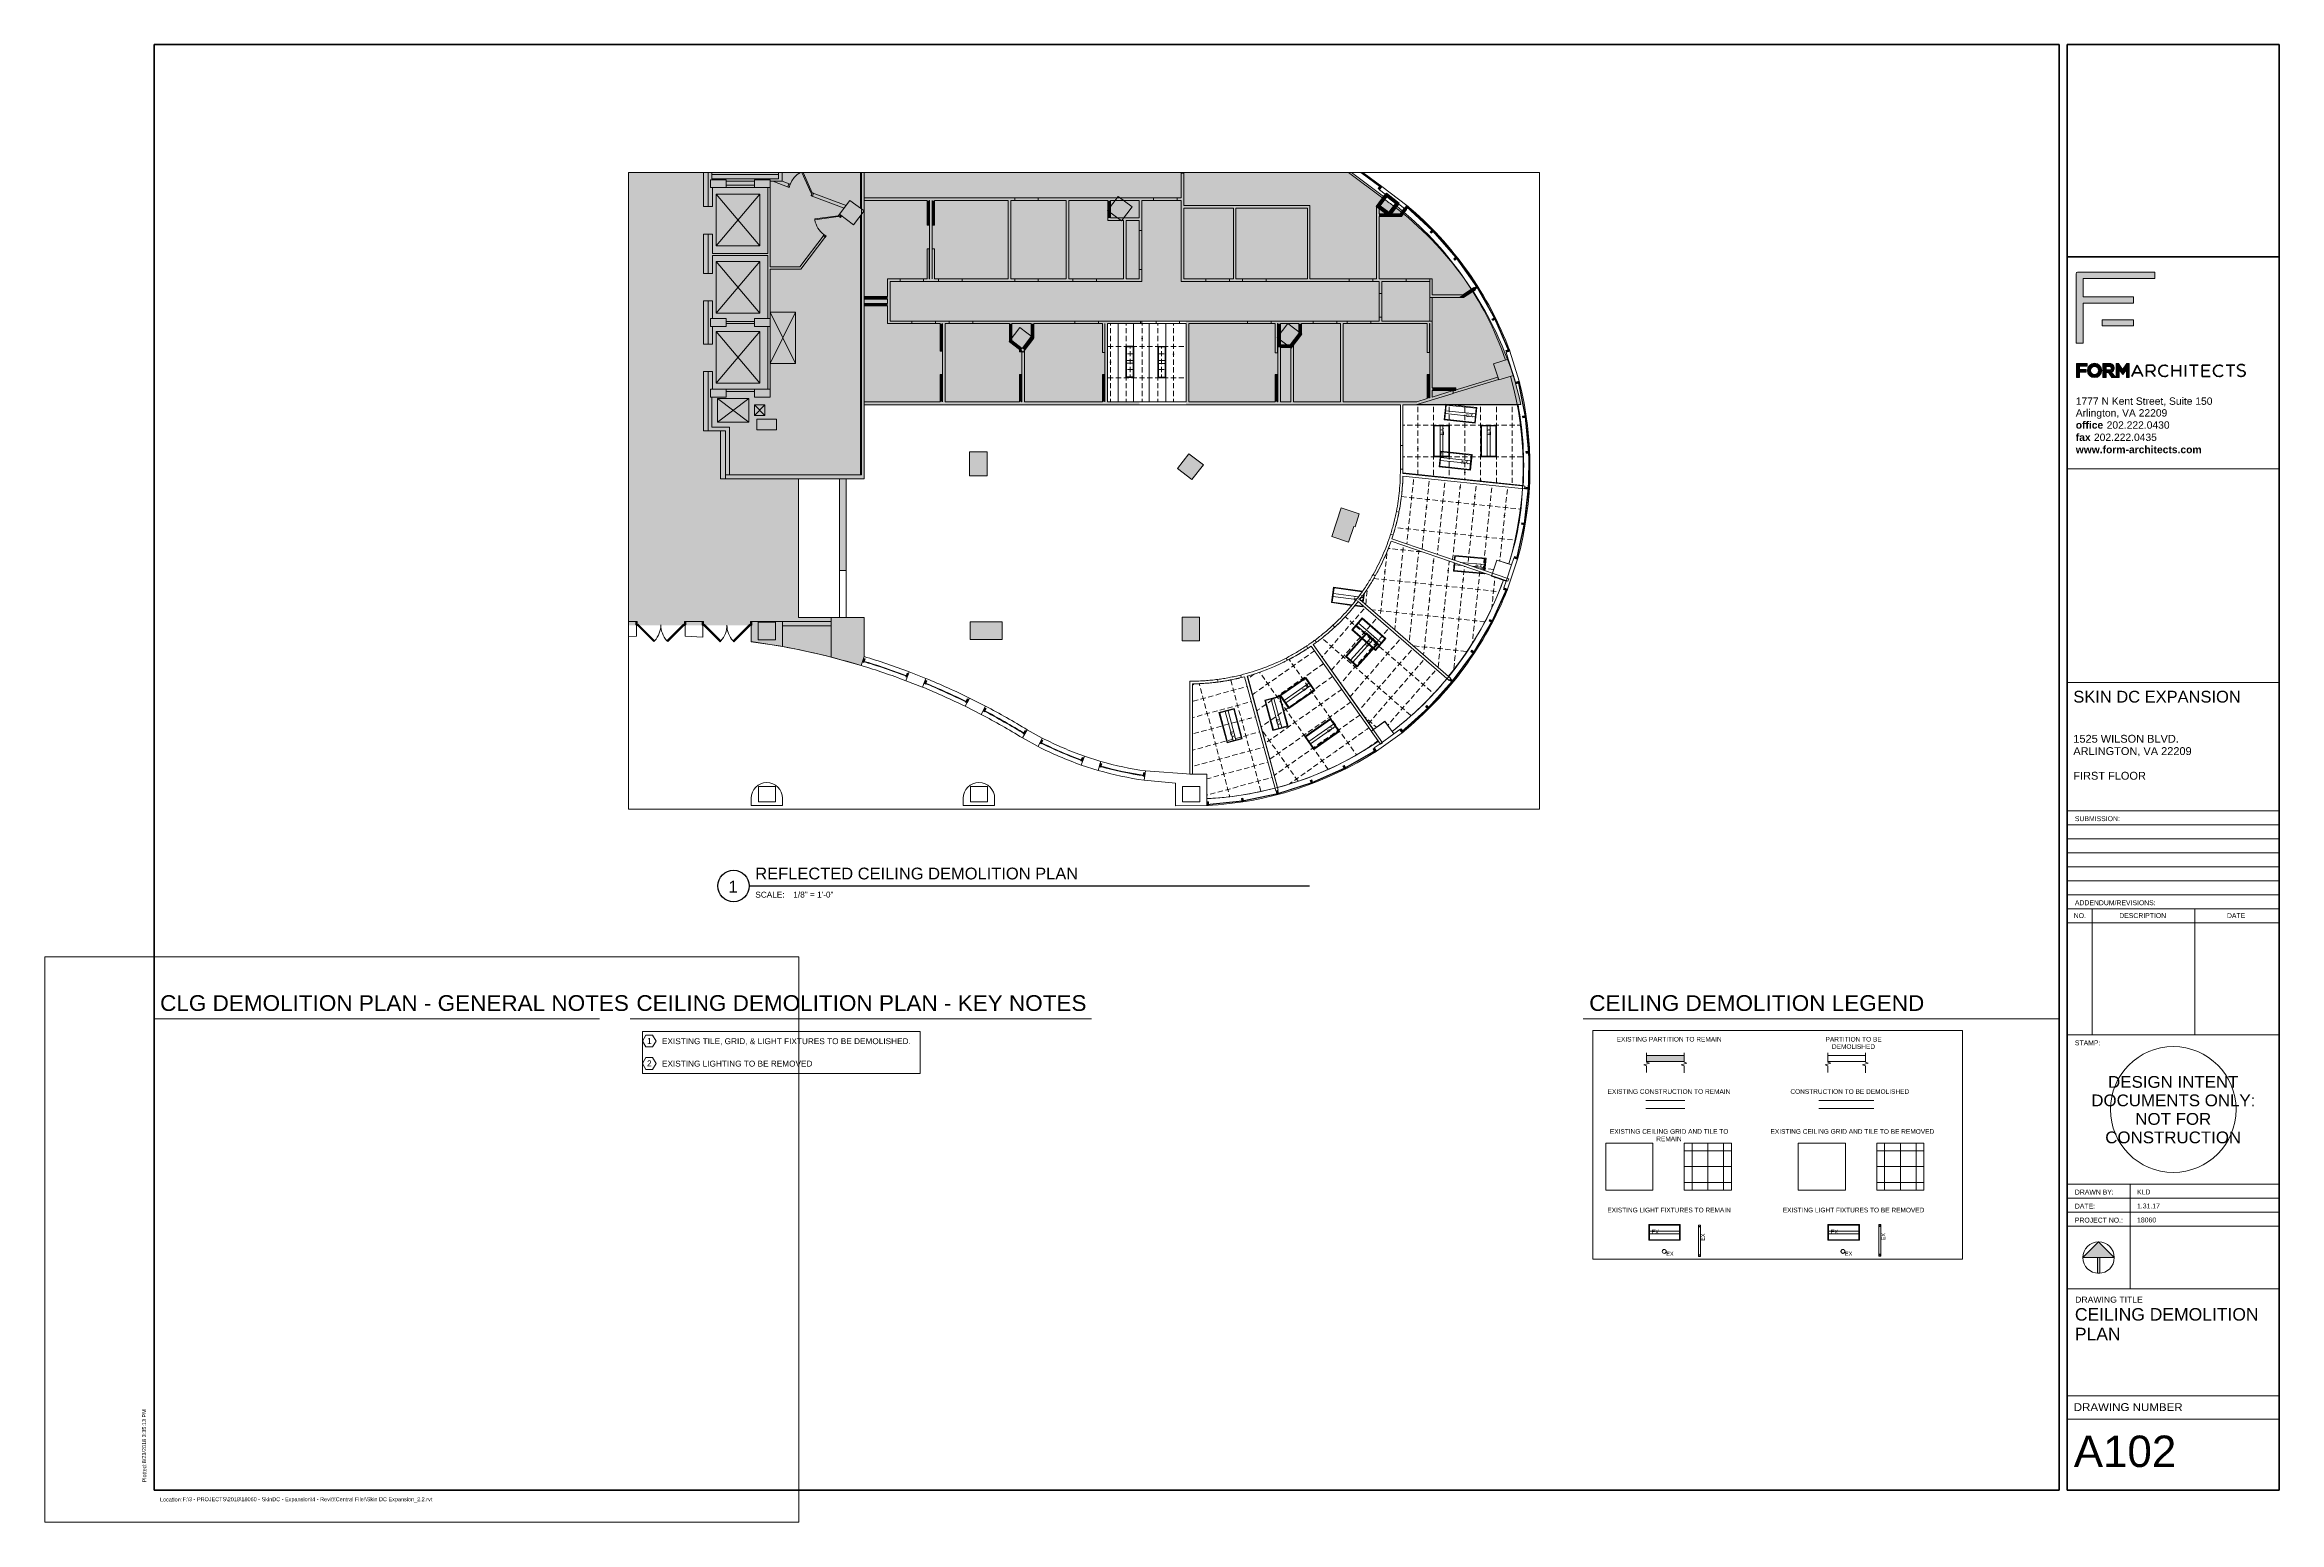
# Paper-space layout 'Layout1' of a CAD drawing. Header units: inches. Extents: x 0 to 35.6, y 0 to 23.5.
# The model-space entities are those that its viewports show. They can reach past a viewport. Long polylines and large blocks are cut down to what shows.
import ezdxf

# ---------------------------------------------------------------- set-up
doc = ezdxf.new("R2010")
doc.units = ezdxf.units.IN
doc.header["$MEASUREMENT"] = 0
for name, pattern in [('Demolished', [0.1875, 0.125, -0.0625]), ('Demolished 3_128_', [0.046875, 0.023437, -0.023437]), ('Demolished 3_16_', [0.28125, 0.1875, -0.09375]), ('Hidden 1_16_', [0.09375, 0.0625, -0.03125]), ('Hidden 1_8_', [0.1875, 0.125, -0.0625])]:
    doc.linetypes.add(name, pattern=pattern)
for name, color, linetype, lineweight in [('A-ANNO-NOTE', 131, 'Demolished', 9), ('A-CLNG', 13, 'Demolished', 9), ('A-CLNG-PATT', 13, 'Demolished', 9), ('A-DETL', 90, 'Continuous', 9), ('A-DETL-DEMO', 6, 'Demolished 3_16_', 9), ('A-DETL-GENF', 92, 'Continuous', 9), ('A-DETL-HDLN', 90, 'Hidden 1_8_', 9), ('A-DETL-MEDM', 33, 'Continuous', 20), ('A-DETL-THIN', 151, 'Continuous', 9), ('A-EXIST-DOOR', 250, 'Continuous', 9), ('A-EXIST-GLAZ', 250, 'Continuous', 9), ('A-EXIST-WALL-INT', 250, 'Continuous', 9), ('A-FLOR-ELTR', 250, 'Continuous', 9), ('A-WALL', 113, 'Continuous', 13), ('A-WALL-PATT', 111, 'Continuous', 13), ('COREDETAILS', 250, 'Continuous', 9), ('E-LITE-EQPM', 33, 'Demolished', 9), ('EXTWINDOWS', 250, 'Continuous', 9), ('G-ANNO-TEXT', 231, 'Continuous', 9), ('G-ANNO-TTLB', 6, 'Continuous', 9), ('G-ANNO-TTLB-MEDM', 33, 'Continuous', 20), ('G-ANNO-TTLB-THIN', 151, 'Continuous', 9), ('G-ANNO-TTLB-WIDE', 214, 'Continuous', 50), ('I-WALL', 2, 'Continuous', 13), ('new block- skin dc_dwg', 8, 'Continuous', 9), ('S-EXIST-COLS', 250, 'Continuous', 9)]:
    doc.layers.add(name, color=color, linetype=linetype, lineweight=lineweight)
doc.layers.add('G-ANNO-NPLT', color=191, linetype='Continuous', plot=False)
doc.styles.add('Arial', font='arial.ttf', dxfattribs={"height": 6})
doc.styles.add('Arial_1', font='arial.ttf', dxfattribs={"height": 5.880857})
doc.styles.add('Arial_10', font='arial.ttf', dxfattribs={"height": 0.5})
doc.styles.add('Arial_11', font='arial.ttf', dxfattribs={"height": 0.199219})
doc.styles.add('Arial_12', font='arial.ttf', dxfattribs={"height": 0.1875})
doc.styles.add('Arial_13', font='arial.ttf', dxfattribs={"height": 0.125})
doc.styles.add('Arial_14', font='arial.ttf', dxfattribs={"width": 1.025, "height": 0.25})
doc.styles.add('Arial_2', font='arial.ttf', dxfattribs={"height": 0.09375})
doc.styles.add('Arial_3', font='arial.ttf', dxfattribs={"height": 7.125})
doc.styles.add('Arial_4', font='arial.ttf', dxfattribs={"height": 0.078125})
doc.styles.add('Arial_5', font='arial.ttf', dxfattribs={"width": 1.05, "height": 0.09375})
doc.styles.add('Arial_6', font='arial.ttf', dxfattribs={"width": 1.025, "height": 0.1875})
doc.styles.add('Arial_7', font='arial.ttf', dxfattribs={"width": 1.05, "height": 0.125})
doc.styles.add('Arial_8', font='arial.ttf', dxfattribs={"height": 0.0625})
doc.styles.add('Arial_9', font='arial.ttf', dxfattribs={"height": 0.117188})
doc.styles.add('Arial_B', font='arialbd.ttf', dxfattribs={"height": 0.117188})
pattern_1 = [(90, (1040.378, 107.194), (24, 48), [4, -4, 8, -4, -40]), (90, (1040.378, 107.194), (24, 48), [-20, 8, -4, 8, -4, -16]), (90, (1040.378, 107.194), (24, 48), [-44, 8, -4, 4, 0]), (0, (1040.378, 107.194), (24, -48), [4, -4, 8, -4, -4]), (0, (1040.378, 107.194), (24, -48), [-20, 4, 0])]
pattern_2 = [(0, (182.222, 0), (48, -24), [4, -4, 8, -4, -40]), (0, (182.222, 0), (48, -24), [-20, 8, -4, 8, -4, -16]), (0, (182.222, 0), (48, -24), [-44, 8, -4, 4, 0]), (270, (182.22, 0), (-48, -24), [4, -4, 8, -4, -4]), (270, (182.22, 0), (-48, -24), [-20, 4, 0])]
pattern_3 = [(49, (2948.666, 1209.76), (49.60386, 20.48064), [4, -4, 8, -4, -40]), (49, (2948.666, 1209.76), (49.60386, 20.48064), [-20, 8, -4, 8, -4, -16]), (49, (2948.666, 1209.76), (49.60386, 20.48064), [-44, 8, -4, 4, 0]), (319, (2948.666, 1209.76), (-13.3778, -51.9715), [4, -4, 8, -4, -4]), (319, (2948.666, 1209.76), (-13.3778, -51.9715), [-20, 4, 0])]
pattern_4 = [(35.214, (2754.108, 1064.46), (53.05536, 8.07024), [4, -4, 8, -4, -40]), (35.214, (2754.108, 1064.46), (53.05536, 8.07024), [-20, 8, -4, 8, -4, -16]), (35.214, (2754.108, 1064.46), (53.05536, 8.07024), [-44, 8, -4, 4, 0]), (305.214, (2754.108, 1064.46), (-25.377, -47.2864), [4, -4, 8, -4, -4]), (305.214, (2754.108, 1064.46), (-25.377, -47.2864), [-20, 4, 0])]

# ---------------------------------------------------------------- blocks, each defined once
blk = doc.blocks.new('FORM D 24 x 36 _DC _ Arlington_ - Typical Sheet-102233-CEILING DEMOLITION PLAN')
at = {"layer": 'A-ANNO-NOTE', "linetype": 'Continuous'}
h = blk.add_hatch(color=256, dxfattribs=at)
h.paths.add_polyline_path([(33.235, 19.037), (32.735, 19.037), (32.735, 19.136), (33.235, 19.136)], flags=0)
edge = h.paths.add_edge_path(flags=0)
edge.add_line((33.57, 19.893), (33.57, 19.792))
edge.add_line((33.57, 19.792), (32.43, 19.792))
edge.add_line((32.43, 19.792), (32.43, 19.499))
edge.add_line((32.43, 19.499), (33.235, 19.499))
edge.add_line((33.235, 19.499), (33.235, 19.4))
edge.add_line((33.235, 19.4), (32.43, 19.4))
edge.add_line((32.43, 19.4), (32.43, 18.765))
edge.add_line((32.43, 18.765), (32.32, 18.765))
edge.add_line((32.32, 18.765), (32.32, 19.869))
edge.add_arc((32.344, 19.869), 0.0239, 90, 180, ccw=False)
edge.add_line((32.344, 19.893), (33.57, 19.893))
for points in [[(32.375, 18.303), (32.375, 18.217), (32.327, 18.217), (32.327, 18.439), (32.494, 18.439), (32.494, 18.396), (32.375, 18.396), (32.375, 18.346), (32.481, 18.346), (32.481, 18.303)], [(33.06, 18.346), (33.127, 18.438), (33.166, 18.438), (33.166, 18.217), (33.121, 18.217), (33.121, 18.339), (33.061, 18.266), (33.002, 18.339), (33.002, 18.217), (32.957, 18.217), (32.957, 18.438), (32.995, 18.438)]]:
    blk.add_hatch(color=256, dxfattribs=at).paths.add_polyline_path(points, flags=0)
h = blk.add_hatch(color=256, dxfattribs=at)
edge = h.paths.add_edge_path(flags=0)
edge.add_arc((32.613, 18.329), 0.0705, 180, 360)
edge.add_arc((32.613, 18.329), 0.0705, 0, 180)
edge = h.paths.add_edge_path(flags=0)
edge.add_arc((32.613, 18.329), 0.114, 360, 540)
edge.add_arc((32.613, 18.329), 0.114, 180, 360)
h = blk.add_hatch(color=256, dxfattribs=at)
edge = h.paths.add_edge_path(flags=0)
edge.add_arc((32.854, 18.365), 0.0259, 270, 450)
edge.add_line((32.854, 18.391), (32.795, 18.391))
edge.add_line((32.795, 18.391), (32.795, 18.339))
edge.add_line((32.795, 18.339), (32.854, 18.339))
edge = h.paths.add_edge_path(flags=0)
edge.add_arc((32.852, 18.367), 0.0742, -63.8252, 74.0243, ccw=False)
edge.add_line((32.884, 18.3), (32.951, 18.217))
edge.add_line((32.951, 18.217), (32.889, 18.217))
edge.add_line((32.889, 18.217), (32.835, 18.295))
edge.add_line((32.835, 18.295), (32.795, 18.295))
edge.add_line((32.795, 18.295), (32.795, 18.217))
edge.add_line((32.795, 18.217), (32.746, 18.217))
edge.add_line((32.746, 18.217), (32.746, 18.438))
edge.add_line((32.746, 18.438), (32.872, 18.438))
at = {"layer": 'G-ANNO-TTLB'}
h = blk.add_hatch(color=256, dxfattribs=at)
edge = h.paths.add_edge_path(flags=0)
edge.add_line((32.677, 4.463), (32.927, 4.213))
edge.add_line((32.927, 4.213), (32.697, 4.213))
edge.add_line((32.697, 4.213), (32.697, 3.964))
edge.add_arc((32.677, 4.213), 0.25, 265.5358, 274.4642, ccw=False)
edge.add_line((32.658, 3.964), (32.658, 4.213))
edge.add_line((32.658, 4.213), (32.427, 4.213))
edge.add_line((32.427, 4.213), (32.677, 4.463))
at = {"layer": 'A-ANNO-NOTE', "linetype": 'Continuous', "lineweight": 20}
for p, q in [((32.427, 4.213), (32.677, 4.463)), ((32.677, 4.463), (32.427, 4.213)), ((32.927, 4.213), (32.677, 4.463)), ((32.927, 4.213), (32.677, 4.463)), ((32.927, 4.213), (32.427, 4.213)), ((32.427, 4.213), (32.658, 4.213)), ((32.658, 4.213), (32.658, 3.964)), ((32.658, 4.213), (32.658, 3.964)), ((32.697, 4.213), (32.697, 3.964)), ((32.697, 3.964), (32.697, 4.213)), ((32.697, 4.213), (32.927, 4.213))]:
    blk.add_line(p, q, dxfattribs=at)
blk.add_circle((32.677, 4.213), 0.25, dxfattribs=at)
blk.add_arc((32.677, 4.213), 0.25, 265.5358, 274.4642, dxfattribs=at)
blk.add_arc((32.677, 4.213), 0.25, 265.5358, 274.4642, dxfattribs=at)
at = {"layer": 'G-ANNO-TTLB'}
for p, q in [((32.32, 19.869), (32.32, 18.765)), ((33.57, 19.893), (32.344, 19.893)), ((32.43, 19.499), (32.43, 19.792)), ((32.43, 19.792), (33.57, 19.792)), ((33.57, 19.792), (33.57, 19.893)), ((33.235, 19.499), (32.43, 19.499)), ((32.43, 18.765), (32.43, 19.4)), ((32.43, 19.4), (33.235, 19.4)), ((33.235, 19.4), (33.235, 19.499)), ((33.235, 19.136), (32.735, 19.136)), ((32.735, 19.136), (32.735, 19.037)), ((32.735, 19.037), (33.235, 19.037)), ((33.235, 19.037), (33.235, 19.136)), ((32.32, 18.765), (32.43, 18.765)), ((32.494, 18.439), (32.327, 18.439)), ((32.327, 18.439), (32.327, 18.217)), ((32.327, 18.217), (32.375, 18.217)), ((32.375, 18.346), (32.375, 18.396)), ((32.375, 18.396), (32.494, 18.396)), ((32.481, 18.346), (32.375, 18.346)), ((32.375, 18.303), (32.481, 18.303)), ((32.375, 18.217), (32.375, 18.303)), ((32.481, 18.303), (32.481, 18.346)), ((32.494, 18.396), (32.494, 18.439)), ((32.872, 18.438), (32.746, 18.438)), ((32.746, 18.438), (32.746, 18.217)), ((32.746, 18.217), (32.795, 18.217)), ((32.795, 18.339), (32.795, 18.391)), ((32.795, 18.391), (32.854, 18.391)), ((32.854, 18.339), (32.795, 18.339)), ((32.795, 18.217), (32.795, 18.295)), ((32.795, 18.295), (32.835, 18.295)), ((32.835, 18.295), (32.889, 18.217)), ((32.951, 18.217), (32.884, 18.3)), ((32.889, 18.217), (32.951, 18.217)), ((32.995, 18.438), (32.957, 18.438)), ((32.957, 18.438), (32.957, 18.217)), ((32.957, 18.217), (33.002, 18.217)), ((33.06, 18.346), (32.995, 18.438)), ((33.002, 18.217), (33.002, 18.339)), ((33.002, 18.339), (33.061, 18.266)), ((33.127, 18.438), (33.06, 18.346)), ((33.061, 18.266), (33.121, 18.339)), ((33.121, 18.339), (33.121, 18.217)), ((33.121, 18.217), (33.166, 18.217)), ((33.166, 18.438), (33.127, 18.438)), ((33.166, 18.217), (33.166, 18.438))]:
    blk.add_line(p, q, dxfattribs=at)
at = {"layer": 'G-ANNO-TTLB', "lineweight": 70}
for p, q in [((33.289, 18.415), (33.204, 18.233)), ((33.35, 18.293), (33.232, 18.293)), ((33.289, 18.415), (33.38, 18.234)), ((33.44, 18.415), (33.524, 18.415)), ((33.44, 18.234), (33.44, 18.415)), ((33.44, 18.315), (33.516, 18.315)), ((33.516, 18.315), (33.575, 18.234)), ((33.849, 18.415), (33.849, 18.234)), ((33.849, 18.33), (33.982, 18.33)), ((33.982, 18.415), (33.982, 18.234)), ((34.061, 18.415), (34.061, 18.234)), ((34.263, 18.415), (34.124, 18.415)), ((34.193, 18.415), (34.193, 18.234)), ((34.326, 18.415), (34.45, 18.415)), ((34.326, 18.415), (34.326, 18.234)), ((34.326, 18.33), (34.438, 18.33)), ((34.326, 18.234), (34.45, 18.234)), ((34.845, 18.415), (34.706, 18.415)), ((34.775, 18.415), (34.775, 18.234))]:
    blk.add_line(p, q, dxfattribs=at)
at = {"layer": 'G-ANNO-TTLB'}
for centre, radius, start, end in [((32.344, 19.869), 0.0239, 90, 180), ((32.613, 18.329), 0.114, 360, 180), ((32.613, 18.329), 0.114, 180, 0), ((32.613, 18.329), 0.0705, 0, 180), ((32.613, 18.329), 0.0705, 180, 0), ((32.854, 18.365), 0.0259, 270, 90), ((32.852, 18.367), 0.0742, 296.1748, 74.0243)]:
    blk.add_arc(centre, radius, start, end, dxfattribs=at)
at = {"layer": 'G-ANNO-TTLB', "lineweight": 70}
for centre, radius, start, end in [((33.524, 18.365), 0.0501, 261.4304, 90), ((33.724, 18.324), 0.0905, 90, 270), ((33.724, 18.324), 0.0905, 51.4628, 90), ((33.724, 18.316), 0.0819, 270, 318), ((34.596, 18.324), 0.0905, 90, 270), ((34.596, 18.324), 0.0905, 51.4628, 90), ((34.596, 18.316), 0.0819, 270, 318), ((34.952, 18.328), 0.0959, 226.4492, 268.7721), ((34.948, 18.328), 0.0959, 55.5053, 88.7721)]:
    blk.add_arc(centre, radius, start, end, dxfattribs=at)
for points in [[(34.95, 18.424), (34.897, 18.43), (34.844, 18.363), (34.942, 18.33)], [(34.95, 18.232), (35.007, 18.235), (35.05, 18.315), (34.942, 18.33)]]:
    blk.add_open_spline(points, degree=3, dxfattribs=at)
at = {"layer": 'G-ANNO-TTLB-MEDM'}
for p, q in [((32.177, 16.764), (35.552, 16.764)), ((32.177, 13.364), (35.552, 13.364)), ((32.177, 11.324), (35.552, 11.324)), ((32.177, 11.101), (35.552, 11.101)), ((32.177, 10.878), (35.552, 10.878)), ((32.177, 10.655), (35.552, 10.655)), ((32.177, 10.432), (35.552, 10.432)), ((32.177, 10.209), (35.552, 10.209)), ((32.177, 9.986), (35.552, 9.986)), ((32.177, 9.763), (35.552, 9.763)), ((32.177, 9.54), (35.552, 9.54)), ((35.552, 7.757), (32.177, 7.757)), ((35.552, 2.014), (32.177, 2.014)), ((35.552, 1.639), (32.177, 1.639))]:
    blk.add_line(p, q, dxfattribs=at)
at = {"layer": 'G-ANNO-TTLB-THIN'}
for p, q in [((32.576, 7.757), (32.576, 9.763)), ((34.206, 7.757), (34.206, 9.763)), ((32.177, 5.382), (35.552, 5.382)), ((32.177, 5.382), (35.552, 5.382)), ((33.177, 5.382), (33.177, 3.713)), ((32.177, 5.159), (35.552, 5.159)), ((32.177, 4.936), (35.552, 4.936)), ((32.177, 4.713), (35.552, 4.713)), ((32.177, 3.713), (35.552, 3.713)), ((32.177, 3.713), (35.552, 3.713)), ((32.177, 3.713), (35.552, 3.713))]:
    blk.add_line(p, q, dxfattribs=at)
blk.add_circle((33.865, 6.569), 1, dxfattribs=at)
at = {"layer": 'G-ANNO-TTLB-WIDE'}
for p, q in [((32.052, 23.514), (1.74, 23.514)), ((1.74, 23.514), (1.74, 0.514)), ((32.052, 18.514), (32.052, 23.514)), ((32.177, 23.514), (32.177, 18.514)), ((32.177, 23.514), (35.552, 23.514)), ((35.552, 23.514), (35.552, 0.514)), ((32.177, 20.139), (35.552, 20.139)), ((32.052, 0.514), (32.052, 18.514)), ((32.177, 18.514), (32.177, 0.514)), ((1.74, 0.514), (32.052, 0.514)), ((32.177, 0.514), (35.552, 0.514))]:
    blk.add_line(p, q, dxfattribs=at)
blk.add_circle((32.613, 18.329), 0.0705, dxfattribs=at)
at = {"layer": 'G-ANNO-TTLB', "attachment_point": 1}
for s, insert, char_height, width, style in [('1777 N Kent Street, Suite 150', (32.314, 17.9), 0.11719, 2.70806, 'Arial_9'), ('Arlington, VA 22209', (32.314, 17.713), 0.11719, 1.81169, 'Arial_9'), ('office', (32.314, 17.52), 0.1172, 0.53972, 'Arial_B'), (' 202.222.0430', (32.76, 17.52), 0.11719, 1.30669, 'Arial_9'), ('www.form-architects.com', (32.314, 17.13), 0.11719, 2.48712, 'Arial_B'), ('fax ', (32.314, 17.325), 0.1172, 0.35034, 'Arial_B'), ('202.222.0435', (32.603, 17.325), 0.11719, 1.24988, 'Arial_9'), ('SUBMISSION:', (32.3, 11.236), 0.07812, 0.89006, 'Arial_4'), ('NO.', (32.282, 9.694), 0.0781, 0.23988, 'Arial_4'), ('ADDENDUM/REVISIONS:', (32.3, 9.898), 0.07812, 1.60022, 'Arial_4'), ('DESCRIPTION', (33.006, 9.694), 0.07812, 0.92794, 'Arial_4'), ('DATE', (34.719, 9.694), 0.0781, 0.36297, 'Arial_4'), ('STAMP:', (32.3, 7.669), 0.0781, 0.505, 'Arial_4'), ('DOCUMENTS ONLY:', (32.561, 6.808), 0.1875, 3.17045, 'Arial_6'), ('DESIGN INTENT', (32.828, 7.102), 0.1875, 2.52342, 'Arial_6'), ('NOT FOR', (33.261, 6.513), 0.1875, 1.47523, 'Arial_6'), ('CONSTRUCTION', (32.783, 6.219), 0.1875, 2.63665, 'Arial_6'), ('DRAWN BY:', (32.3, 5.294), 0.0781, 0.77328, 'Arial_4'), ('DATE:', (32.3, 5.071), 0.0781, 0.40084, 'Arial_4'), ('PROJECT NO.:', (32.3, 4.848), 0.07812, 0.95003, 'Arial_4'), ('DRAWING TITLE', (32.304, 3.59), 0.09375, 1.32231, 'Arial_5'), ('DRAWING NUMBER', (32.282, 1.896), 0.125, 2.10112, 'Arial_7'), ('Location:', (1.834, 0.394), 0.0625, 0.43241, 'Arial_8')]:
    blk.add_mtext(s, dxfattribs=dict(at, insert=insert, char_height=char_height, width=width, style=style))
at = {"layer": 'G-ANNO-TTLB', "insert": (1.554, 0.636), "char_height": 0.0625, "width": 0.36297, "attachment_point": 1, "rotation": 90, "style": 'Arial_8'}
blk.add_mtext('Plotted:', dxfattribs=at)
blk = doc.blocks.new('Viewport - Default-43798-CEILING DEMOLITION PLAN')
at = {"layer": 'G-ANNO-TTLB', "lineweight": 30}
blk.add_circle((-0.25, 0), 0.25, dxfattribs=at)
at = {"layer": 'G-ANNO-TTLB', "insert": (0.097, -0.092), "char_height": 0.0937, "width": 0.57128, "attachment_point": 1, "style": 'Arial_2'}
blk.add_mtext('SCALE:', dxfattribs=at)
blk = doc.blocks.new('new block- skin dc_dwg_EXIST-36-DR-2066955-Reflected Ceiling Demolition Plan')
at = {"layer": 'A-EXIST-DOOR', "flags": 128}
for points in [[(-27.759, 25.95), (-3.061, 1.252), (-2, 2.312), (-26.223, 26.535)], [(-2, 2.312), (0, 2.312), (0, -2.312), (-2, -2.312), (-2, 2.312), (-26.223, 26.535)]]:
    blk.add_lwpolyline(points, dxfattribs=at)
blk.add_lwpolyline([(-37.993, -2.312), (-39.993, -2.312), (-39.993, 2.312), (-37.993, 2.312)], close=True, dxfattribs=at)
at = {"layer": 'A-EXIST-DOOR'}
blk.add_arc((-1.054, 1.991), 36.948, 140.9883, 179.5009, dxfattribs=at)
blk = doc.blocks.new('new block- skin dc_dwg_EXIST-PR-36-DR-2066958-Reflected Ceiling Demolition Plan')
at = {"layer": 'A-EXIST-DOOR'}
blk.add_line((36.047, 0), (36.047, -4), dxfattribs=at)
at = {"layer": 'A-EXIST-DOOR', "flags": 128}
for points in [[(-34.765, -1.237), (-36.003, 0), (-10.546, 25.456), (-9.309, 24.219)], [(34.809, -1.237), (36.047, 0), (10.59, 25.456), (9.353, 24.219)], [(-38.003, 0), (-36.003, 0), (-36.003, -4.625), (-38.003, -4.625)]]:
    blk.add_lwpolyline(points, close=True, dxfattribs=at)
blk.add_lwpolyline([(38.047, -4), (38.047, 0), (36.047, 0), (36.047, -4.625), (38.047, -4.625), (38.047, 0)], dxfattribs=at)
at = {"layer": 'A-EXIST-DOOR'}
for centre, start, end in [((-35.957, 0.012), 359.9805, 42.2511), ((36.001, 0.012), 137.7489, 180.0195)]:
    blk.add_arc(centre, 36.001, start, end, dxfattribs=at)
blk = doc.blocks.new('new block- skin dc_dwg_EXIST-36-DR-V1-Reflected Ceiling Demolition Plan')
at = {"layer": 'A-EXIST-DOOR', "flags": 128}
for points in [[(-28.517, 26.708), (-3.061, 1.252), (-2, 2.312), (-27.456, 27.768)], [(-37.993, -2.312), (-39.993, -2.312), (-39.993, 2.312), (-37.993, 2.312)]]:
    blk.add_lwpolyline(points, close=True, dxfattribs=at)
blk.add_lwpolyline([(-2, 2.312), (0, 2.312), (0, -2.312), (-2, -2.312), (-2, 2.312), (-27.456, 27.768)], dxfattribs=at)
at = {"layer": 'A-EXIST-DOOR'}
blk.add_arc((-1.054, 1.991), 36.948, 138.0124, 179.5009, dxfattribs=at)
blk = doc.blocks.new('new block- skin dc_dwg-1925045-Reflected Ceiling Demolition Plan')
at = {"layer": 'A-EXIST-WALL-INT'}
h = blk.add_hatch(color=256, dxfattribs=at)
h.paths.add_polyline_path([(1539.404, 1328.201), (1539.404, 1418.576), (1532.216, 1418.576), (1532.216, 1328.201)], flags=0)
h.paths.add_polyline_path([(1630.614, 1379.576), (1634.114, 1379.576), (1634.114, 1574.821), (1681.259, 1574.821), (1719.398, 1625.436), (1716.577, 1627.559), (1679.517, 1578.321), (1634.114, 1578.321), (1634.114, 1709.321), (1652.342, 1709.321), (1652.342, 1722.861), (1646.873, 1722.861), (1646.873, 1712.821), (1544.873, 1712.821), (1544.873, 1722.861), (1532.216, 1722.861), (1532.216, 1670.576), (1545.967, 1670.576), (1545.967, 1699.576), (1630.614, 1699.576), (1630.614, 1598.982), (1545.967, 1598.982), (1545.967, 1628.576), (1532.216, 1628.576), (1532.216, 1568.576), (1545.967, 1568.576), (1545.967, 1595.7), (1630.614, 1595.7), (1630.614, 1499.576), (1610.114, 1499.576), (1610.114, 1495.075), (1567.114, 1495.075), (1567.114, 1499.576), (1545.967, 1499.576), (1545.967, 1526.576), (1532.216, 1526.576), (1532.216, 1460.576), (1545.967, 1460.576), (1545.967, 1487.576), (1567.114, 1487.576), (1567.114, 1491.794), (1610.114, 1491.794), (1610.114, 1487.576), (1630.614, 1487.576), (1630.614, 1391.576), (1543.114, 1391.576), (1543.114, 1379.576), (1567.114, 1379.576), (1567.114, 1388.076), (1610.114, 1388.076), (1610.114, 1379.576)], flags=0)
blk.add_hatch(color=256, dxfattribs=at).paths.add_polyline_path([(1565.904, 1254.576), (1565.904, 1328.201), (1558.216, 1328.201), (1558.216, 1254.576)], flags=0)
at = {"layer": 'EXTWINDOWS'}
for points in [[(2565.021, 1696.536), (2568.394, 1701.037), (2566.393, 1702.536), (2563.02, 1698.035)], [(2605.435, 1666.255), (2603.435, 1667.754), (2606.808, 1672.256), (2608.808, 1670.757)], [(2643.954, 1629.922), (2646.727, 1632.629), (2644.98, 1634.418), (2642.208, 1631.711), (2643.648, 1630.235)], [(2679.697, 1588.815), (2682.74, 1591.215), (2681.191, 1593.178), (2678.149, 1590.778)], [(2711.02, 1544.252), (2714.299, 1546.318), (2712.966, 1548.433), (2709.687, 1546.367), (2710.163, 1545.612)], [(2737.687, 1496.61), (2741.107, 1498.432), (2739.931, 1500.639), (2736.511, 1498.816), (2737.288, 1497.358)], [(2758.615, 1448.112), (2763.983, 1449.791), (2763.237, 1452.177), (2757.868, 1450.498)], [(2773.687, 1399.914), (2772.941, 1402.3), (2778.309, 1403.979), (2779.056, 1401.592)], [(2783.678, 1347.931), (2787.51, 1348.505), (2787.139, 1350.977), (2783.307, 1350.403)], [(2788.629, 1293.706), (2792.5, 1293.874), (2792.392, 1296.372), (2788.521, 1296.204)], [(2791.847, 1239.017), (2791.999, 1241.513), (2788.132, 1241.749), (2787.979, 1239.254)], [(2785.557, 1184.518), (2785.965, 1186.985), (2782.142, 1187.618), (2781.734, 1185.151)], [(2775.714, 1131.699), (2770.377, 1133.476), (2771.167, 1135.848), (2776.503, 1134.071)], [(2759.759, 1083.785), (2760.549, 1086.157), (2755.212, 1087.934), (2754.422, 1085.562)], [(2735.577, 1035.775), (2736.722, 1037.998), (2733.276, 1039.771), (2732.132, 1037.549)], [(2707.682, 988.537), (2709.054, 990.627), (2705.816, 992.755), (2704.443, 990.665)], [(1777.473, 974.248), (1779.104, 979.631), (1776.712, 980.357), (1775.08, 974.973)], [(1843.56, 951.544), (1845.555, 956.804), (1843.217, 957.69), (1841.223, 952.431)], [(2675.077, 944.418), (2676.66, 946.353), (2673.66, 948.806), (2672.077, 946.871)], [(1871.449, 940.961), (1873.464, 946.213), (1871.13, 947.109), (1869.115, 941.857)], [(1934.84, 912.249), (1937.394, 917.261), (1935.166, 918.396), (1932.612, 913.384)], [(2638.108, 903.883), (2639.882, 905.646), (2637.15, 908.394), (2635.377, 906.632), (2635.524, 906.485)], [(1961.358, 898.705), (1963.965, 903.69), (1961.749, 904.848), (1959.143, 899.863)], [(2599.239, 866.789), (2601.267, 868.251), (2597.976, 872.813), (2595.949, 871.351)], [(2022.508, 863.861), (2025.349, 868.716), (2023.191, 869.978), (2020.35, 865.124)], [(2048.116, 849.847), (2050.696, 854.846), (2048.475, 855.992), (2045.895, 850.994)], [(2558.281, 837.247), (2554.991, 841.81), (2557.018, 843.272), (2560.309, 838.71)], [(2111.245, 822.909), (2113.096, 828.22), (2110.735, 829.043), (2108.884, 823.731)], [(2139.075, 814.099), (2140.643, 819.501), (2138.242, 820.197), (2136.674, 814.795)], [(2510.641, 812.388), (2512.869, 813.522), (2511.111, 816.975), (2508.883, 815.841)], [(2206.214, 799.844), (2207.006, 805.413), (2204.531, 805.765), (2203.739, 800.196)], [(2460.396, 790.402), (2462.731, 791.294), (2461.348, 794.914), (2459.013, 794.022)], [(2408.132, 773.786), (2410.549, 774.426), (2409.557, 778.172), (2407.14, 777.532)], [(2354.418, 762.719), (2356.889, 763.1), (2356.299, 766.929), (2353.828, 766.549)], [(2303.675, 755.632), (2303.675, 761.257), (2301.175, 761.257), (2301.175, 755.632)]]:
    blk.add_hatch(color=256, dxfattribs=at).paths.add_polyline_path(points, flags=0)
at = {"layer": 'A-EXIST-GLAZ'}
for p, q in [((2536.384, 1722.861), (2567.344, 1699.637)), ((2537.634, 1722.861), (2567.794, 1700.237)), ((1653.175, 1029.845), (1727.175, 1029.845)), ((2638.995, 904.764), (2598.212, 868.213)), ((2511.721, 812.935), (2559.282, 840.134)), ((2461.529, 790.833), (2511.791, 812.971)), ((2409.303, 774.094), (2461.602, 790.861)), ((2355.615, 762.901), (2409.379, 774.114)), ((2301.175, 757.39), (2355.692, 762.913))]:
    blk.add_line(p, q, dxfattribs=at)
at = {"layer": 'A-EXIST-GLAZ', "flags": 128}
for points in [[(2606.207, 1671.454), (2646.393, 1634.046), (2682.555, 1592.662), (2714.267, 1547.777), (2741.193, 1499.867), (2763.027, 1449.492)], [(2605.755, 1670.851), (2645.854, 1633.523), (2681.965, 1592.197), (2713.632, 1547.375), (2740.52, 1499.533), (2762.308, 1449.267)], [(2774.763, 1132.015), (2786.502, 1185.629), (2792.673, 1240.219), (2793.188, 1250.465), (2793.517, 1284.901), (2793.197, 1295.155), (2788.067, 1349.853), (2777.354, 1403.68)], [(2774.048, 1132.253), (2785.761, 1185.752), (2791.925, 1240.28), (2792.439, 1250.487), (2792.767, 1284.893), (2792.448, 1295.108), (2787.324, 1349.744), (2776.634, 1403.454)], [(2759.599, 1086.474), (2736.817, 1036.542), (2708.996, 989.17), (2676.45, 944.91), (2639.524, 904.232), (2598.653, 867.601)], [(2758.883, 1086.712), (2736.151, 1036.889), (2708.368, 989.583), (2675.868, 945.385), (2638.995, 904.764)], [(2301.175, 756.636), (2355.768, 762.167), (2409.532, 773.38), (2461.831, 790.147), (2512.093, 812.284), (2559.723, 839.522)]]:
    blk.add_lwpolyline(points, dxfattribs=at)
at = {"layer": 'A-EXIST-GLAZ'}
for centre, radius, start, end in [((1489.656, 28.932), 989.91, 69.012579, 73.211686), ((1489.656, 28.932), 989.16, 69.012579, 73.211686), ((1214.893, -598.142), 1674.951, 64.514605, 66.983273), ((1214.893, -598.142), 1674.201, 64.514605, 66.983273), ((1373.969, -203.814), 1250.962, 58.719868, 62.067315), ((1373.969, -203.814), 1250.212, 58.719868, 62.067315), ((2277.204, 1299.142), 502.572, 242.69975, 250.78747), ((2277.204, 1299.142), 503.322, 242.69975, 250.78747), ((2277.178, 1299.091), 502.516, 253.82156, 261.91011), ((2277.178, 1299.091), 503.266, 253.82156, 261.91011)]:
    blk.add_arc(centre, radius, start, end, dxfattribs=at)
at = {"layer": 'A-EXIST-WALL-INT'}
for p, q in [((1539.404, 1722.861), (1539.404, 1670.576)), ((1646.873, 1722.861), (1646.873, 1712.821)), ((1772.032, 1722.861), (1772.032, 1667.554)), ((1544.873, 1719.821), (1646.873, 1719.821)), ((1567.114, 1709.321), (1610.114, 1709.321)), ((1634.114, 1709.321), (1652.342, 1709.321)), ((1567.114, 1703.107), (1610.114, 1703.107)), ((1543.114, 1699.607), (1610.114, 1699.607)), ((1742.871, 1656.589), (1741.062, 1654.188)), ((1539.404, 1568.576), (1539.404, 1628.576)), ((1567.114, 1495.075), (1610.114, 1495.075)), ((1567.114, 1491.794), (1610.114, 1491.794)), ((1630.614, 1391.576), (1630.614, 1487.576)), ((1539.404, 1328.201), (1539.404, 1418.576)), ((1567.114, 1388.076), (1610.114, 1388.076))]:
    blk.add_line(p, q, dxfattribs=at)
at = {"layer": 'A-EXIST-WALL-INT', "flags": 128}
for points in [[(1532.216, 1722.861), (1532.216, 1670.576), (1539.404, 1670.576), (1545.967, 1670.576), (1545.967, 1699.576)], [(1646.873, 1712.821), (1544.873, 1712.821), (1544.873, 1722.861)], [(1558.216, 1328.201), (1558.216, 1254.576), (1777.5, 1254.576), (1777.5, 1387.193), (1777.5, 1664.054), (1777.5, 1722.861)], [(1638.287, 1709.321), (1662.996, 1699.915), (1664.775, 1704.588), (1652.342, 1709.321), (1652.342, 1722.861)], [(1630.614, 1499.576), (1630.614, 1595.7), (1545.967, 1595.7), (1545.967, 1568.576), (1539.404, 1568.576), (1532.216, 1568.576), (1532.216, 1628.576), (1539.404, 1628.576), (1545.967, 1628.576), (1545.967, 1598.982), (1630.614, 1598.982), (1630.614, 1699.576)], [(1634.114, 1379.576), (1634.114, 1574.821), (1681.259, 1574.821), (1719.397, 1625.437), (1716.577, 1627.559), (1679.517, 1578.321), (1634.114, 1578.321), (1634.114, 1699.576)], [(1750.105, 1672.106), (1698.42, 1691.781), (1696.641, 1687.108), (1746.984, 1667.944)], [(1740.054, 1658.701), (1738.226, 1656.323), (1741.044, 1654.202)], [(1544.873, 1379.576), (1544.873, 1333.657), (1571.904, 1333.657), (1571.904, 1260.576), (1772.032, 1260.576), (1772.032, 1656.762)], [(1545.967, 1487.576), (1545.967, 1460.576), (1539.404, 1460.576), (1532.216, 1460.576), (1532.216, 1526.576), (1539.404, 1526.576)], [(1545.967, 1499.576), (1545.967, 1526.576), (1539.404, 1526.576), (1539.404, 1460.576)], [(1633.467, 1391.576), (1545.967, 1391.576), (1545.967, 1418.576), (1532.216, 1418.576), (1532.216, 1328.201), (1565.904, 1328.201), (1565.904, 1254.576)]]:
    blk.add_lwpolyline(points, dxfattribs=at)
at = {"layer": 'A-FLOR-ELTR'}
for p, q in [((1551.684, 1610.646), (1618.184, 1689.646)), ((1551.684, 1507.896), (1618.184, 1586.896)), ((1551.684, 1400.646), (1618.184, 1400.646))]:
    blk.add_line(p, q, dxfattribs=at)
at = {"layer": 'A-FLOR-ELTR', "flags": 128}
for points in [[(1551.684, 1689.646), (1551.684, 1610.646), (1618.184, 1610.646), (1551.684, 1689.646), (1618.184, 1689.646), (1618.184, 1610.646)], [(1551.684, 1586.896), (1551.684, 1507.896), (1618.184, 1507.896), (1551.684, 1586.896), (1618.184, 1586.896), (1618.184, 1507.896)], [(1551.684, 1479.646), (1618.184, 1400.646), (1618.184, 1479.646), (1551.684, 1479.646), (1551.684, 1400.646), (1618.184, 1479.646)]]:
    blk.add_lwpolyline(points, dxfattribs=at)
at = {"layer": 'A-WALL', "color": 250, "lineweight": 9}
for p, q in [((2521.811, 1722.861), (2570.897, 1686.042)), ((2539.301, 1722.861), (2568.394, 1701.037)), ((1653.175, 1036.618), (1727.175, 1036.618))]:
    blk.add_line(p, q, dxfattribs=at)
at = {"layer": 'A-WALL', "color": 250, "lineweight": 9, "flags": 128}
for points in [[(2573.6, 1689.64), (2564.796, 1696.236), (2568.394, 1701.037), (2606.808, 1672.256), (2603.21, 1667.454), (2594.407, 1674.05)], [(2761.54, 1437.502), (2758.257, 1448), (2763.983, 1449.791), (2778.309, 1403.979), (2772.583, 1402.188), (2769.3, 1412.687)], [(2766.546, 1123.158), (2770.021, 1133.594), (2775.714, 1131.699), (2760.549, 1086.157), (2754.856, 1088.053), (2758.332, 1098.49)], [(1417.846, 1013.632), (1430.114, 1014.219), (1430.114, 1036.618), (1417.846, 1036.618)], [(1430.114, 1030.618), (1431.114, 1030.618), (1431.114, 1036.618), (1430.114, 1036.618)], [(1531.175, 1036.618), (1532.175, 1036.618), (1532.175, 1030.618), (1531.175, 1030.618), (1531.175, 1012.923), (1504.114, 1014.219), (1504.114, 1036.618), (1503.114, 1036.618), (1503.114, 1030.618), (1504.114, 1030.618)], [(1504.114, 1036.618), (1531.175, 1036.618), (1531.175, 1030.618)], [(1605.175, 1030.618), (1604.175, 1030.618), (1604.175, 1036.618), (1605.175, 1036.618), (1653.175, 1036.618), (1653.175, 998.347), (1605.175, 1006.169), (1605.175, 1036.618)], [(2565.72, 850.013), (2556.798, 843.578), (2560.309, 838.71), (2599.239, 866.789), (2595.729, 871.656), (2586.808, 865.222)]]:
    blk.add_lwpolyline(points, dxfattribs=at)
for points in [[(1727.175, 1042.618), (1777.582, 1042.618), (1777.582, 983.228), (1773.412, 969.471), (1727.175, 982.345)], [(1846.649, 959.695), (1872.112, 949.665), (1867.053, 936.486), (1841.519, 946.168)], [(1938.673, 919.771), (1932.229, 907.124), (1956.479, 894.768), (1963.084, 907.401)], [(2026.864, 871.304), (2049.851, 858.658), (2043.257, 845.884), (2019.604, 858.897)], [(2114.083, 831.053), (2139.013, 822.855), (2135.072, 809.273), (2109.353, 817.479)], [(2207.428, 808.383), (2277.175, 803.451), (2301.175, 803.451), (2301.175, 755.632), (2253.175, 755.076), (2253.175, 789.641), (2205.405, 794.151)]]:
    blk.add_lwpolyline(points, close=True, dxfattribs=at)
at = {"layer": 'A-WALL', "color": 250, "lineweight": 9}
for centre, radius, start, end in [((2263.318, 1262.817), 534.439, 20.47811, 50.00571), ((2263.318, 1262.817), 534.439, 20.47811, 50.00571), ((2273.64, 1270.094), 511.318, 18.95192, 51.53402), ((2272.85, 1272.631), 511.325, 343.16941, 15.74032), ((2260.21, 1272.766), 534.456, 344.69576, 14.21181), ((2260.21, 1272.766), 534.456, 344.69576, 14.21181), ((2273.689, 1275.154), 511.335, 307.38753, 339.95775), ((2263.509, 1282.657), 534.473, 308.91394, 338.42915), ((2263.509, 1282.657), 534.473, 308.91394, 338.42915), ((1467.119, -41.112), 1055.979, 75.743082, 79.851889), ((1467.059, -41.288), 1070.54, 69.232399, 73.138336), ((1489.656, 28.932), 982.41, 69.012579, 73.211686), ((1467.079, -41.213), 1070.463, 63.860941, 67.767147), ((1214.893, -598.142), 1667.451, 64.519828, 66.976313), ((1438.31, -94.203), 1130.751, 58.634375, 62.348438), ((1373.969, -203.814), 1243.462, 58.719868, 62.065796), ((2277.204, 1299.141), 495.697, 242.69973, 250.78741), ((2276.811, 1274.763), 509.194, 272.74253, 304.20892), ((2277.204, 1299.142), 510.072, 242.69975, 250.78747), ((2275.593, 1281.11), 526.1, 272.78723, 302.7642), ((2275.593, 1281.11), 526.1, 272.78723, 302.7642), ((2286.253, 1349.979), 547.302, 254.39344, 261.71916), ((2277.178, 1299.091), 510.016, 253.82156, 261.91011)]:
    blk.add_arc(centre, radius, start, end, dxfattribs=at)
at = {"layer": 'COREDETAILS'}
for p, q in [((1634.114, 1509.076), (1672.614, 1431.076)), ((1553.684, 1377.446), (1601.684, 1341.446)), ((1610.114, 1367.576), (1626.114, 1351.576))]:
    blk.add_line(p, q, dxfattribs=at)
at = {"layer": 'COREDETAILS', "flags": 128}
for points in [[(1672.614, 1509.076), (1634.114, 1430.848), (1672.842, 1430.848), (1672.842, 1509.294), (1634.114, 1509.294)], [(1553.684, 1341.446), (1553.684, 1377.446), (1601.684, 1377.446), (1601.684, 1341.446), (1553.684, 1341.446), (1601.684, 1377.446)], [(1626.114, 1367.576), (1610.114, 1367.576), (1610.114, 1351.576), (1626.114, 1367.576), (1626.114, 1351.576), (1610.114, 1351.576)]]:
    blk.add_lwpolyline(points, dxfattribs=at)
at = {"layer": 'EXTWINDOWS'}
for p, q in [((2566.393, 1702.536), (2563.02, 1698.035)), ((2568.394, 1701.037), (2566.393, 1702.536)), ((2565.021, 1696.536), (2568.394, 1701.037)), ((2563.02, 1698.035), (2565.021, 1696.536)), ((2603.435, 1667.754), (2606.808, 1672.256)), ((2606.808, 1672.256), (2608.808, 1670.757)), ((2608.808, 1670.757), (2605.435, 1666.255)), ((2605.435, 1666.255), (2603.435, 1667.754)), ((2644.98, 1634.418), (2642.208, 1631.711)), ((2646.727, 1632.629), (2644.98, 1634.418)), ((2643.954, 1629.922), (2646.727, 1632.629)), ((2642.208, 1631.711), (2643.648, 1630.235)), ((2643.648, 1630.235), (2643.954, 1629.922)), ((2681.191, 1593.178), (2678.149, 1590.778)), ((2682.74, 1591.215), (2681.191, 1593.178)), ((2679.697, 1588.815), (2682.74, 1591.215)), ((2678.149, 1590.778), (2679.697, 1588.815)), ((2712.966, 1548.433), (2709.687, 1546.367)), ((2714.299, 1546.318), (2712.966, 1548.433)), ((2709.687, 1546.367), (2710.163, 1545.612)), ((2711.02, 1544.252), (2714.299, 1546.318)), ((2710.163, 1545.612), (2711.02, 1544.252)), ((2739.931, 1500.639), (2736.511, 1498.816)), ((2741.107, 1498.432), (2739.931, 1500.639)), ((2736.511, 1498.816), (2737.288, 1497.358)), ((2737.687, 1496.61), (2741.107, 1498.432)), ((2737.288, 1497.358), (2737.687, 1496.61)), ((2763.237, 1452.177), (2757.868, 1450.498)), ((2763.983, 1449.791), (2763.237, 1452.177)), ((2757.868, 1450.498), (2758.615, 1448.112)), ((2758.615, 1448.112), (2763.983, 1449.791)), ((2772.941, 1402.3), (2778.309, 1403.979)), ((2778.309, 1403.979), (2779.056, 1401.592)), ((2773.687, 1399.914), (2772.941, 1402.3)), ((2779.056, 1401.592), (2773.687, 1399.914)), ((2787.139, 1350.977), (2783.307, 1350.403)), ((2787.51, 1348.505), (2787.139, 1350.977)), ((2783.307, 1350.403), (2783.678, 1347.931)), ((2783.678, 1347.931), (2787.51, 1348.505)), ((2792.392, 1296.372), (2788.521, 1296.204)), ((2792.5, 1293.874), (2792.392, 1296.372)), ((2788.521, 1296.204), (2788.629, 1293.706)), ((2788.629, 1293.706), (2792.5, 1293.874)), ((2788.132, 1241.749), (2787.979, 1239.254)), ((2791.999, 1241.513), (2788.132, 1241.749)), ((2791.847, 1239.017), (2791.999, 1241.513)), ((2787.979, 1239.254), (2791.847, 1239.017)), ((2782.142, 1187.618), (2781.734, 1185.151)), ((2785.965, 1186.985), (2782.142, 1187.618)), ((2785.557, 1184.518), (2785.965, 1186.985)), ((2781.734, 1185.151), (2785.557, 1184.518)), ((2770.377, 1133.476), (2771.167, 1135.848)), ((2771.167, 1135.848), (2776.503, 1134.071)), ((2776.503, 1134.071), (2775.714, 1131.699)), ((2775.714, 1131.699), (2770.377, 1133.476)), ((2755.212, 1087.934), (2754.422, 1085.562)), ((2760.549, 1086.157), (2755.212, 1087.934)), ((2759.759, 1083.785), (2760.549, 1086.157)), ((2754.422, 1085.562), (2759.759, 1083.785)), ((2733.276, 1039.771), (2732.132, 1037.549)), ((2736.722, 1037.998), (2733.276, 1039.771)), ((2735.577, 1035.775), (2736.722, 1037.998)), ((2732.132, 1037.549), (2735.577, 1035.775)), ((2705.816, 992.755), (2704.443, 990.665)), ((2709.054, 990.627), (2705.816, 992.755)), ((2704.443, 990.665), (2707.682, 988.537)), ((2707.682, 988.537), (2709.054, 990.627)), ((1776.712, 980.357), (1775.08, 974.973)), ((1779.104, 979.631), (1776.712, 980.357)), ((1777.473, 974.248), (1779.104, 979.631)), ((1775.08, 974.973), (1777.473, 974.248)), ((1843.217, 957.69), (1841.223, 952.431)), ((1845.555, 956.804), (1843.217, 957.69)), ((1843.56, 951.544), (1845.555, 956.804)), ((1841.223, 952.431), (1843.56, 951.544)), ((2673.66, 948.806), (2672.077, 946.871)), ((2676.66, 946.353), (2673.66, 948.806)), ((1871.13, 947.109), (1869.115, 941.857)), ((1873.464, 946.213), (1871.13, 947.109)), ((2672.077, 946.871), (2675.077, 944.418)), ((1871.449, 940.961), (1873.464, 946.213)), ((2675.077, 944.418), (2676.66, 946.353)), ((1869.115, 941.857), (1871.449, 940.961)), ((1935.166, 918.396), (1932.612, 913.384)), ((1937.394, 917.261), (1935.166, 918.396)), ((1934.84, 912.249), (1937.394, 917.261)), ((1932.612, 913.384), (1934.84, 912.249)), ((2637.15, 908.394), (2635.377, 906.632)), ((2639.882, 905.646), (2637.15, 908.394)), ((2635.377, 906.632), (2635.524, 906.485)), ((2635.524, 906.485), (2638.108, 903.883)), ((2638.108, 903.883), (2639.882, 905.646)), ((1961.749, 904.848), (1959.143, 899.863)), ((1963.965, 903.69), (1961.749, 904.848)), ((1961.358, 898.705), (1963.965, 903.69)), ((1959.143, 899.863), (1961.358, 898.705)), ((2597.976, 872.813), (2595.949, 871.351)), ((2601.267, 868.251), (2597.976, 872.813)), ((2595.949, 871.351), (2599.239, 866.789)), ((2023.191, 869.978), (2020.35, 865.124)), ((2025.349, 868.716), (2023.191, 869.978)), ((2022.508, 863.861), (2025.349, 868.716)), ((2599.239, 866.789), (2601.267, 868.251)), ((2020.35, 865.124), (2022.508, 863.861)), ((2048.475, 855.992), (2045.895, 850.994)), ((2050.696, 854.846), (2048.475, 855.992)), ((2048.116, 849.847), (2050.696, 854.846)), ((2045.895, 850.994), (2048.116, 849.847)), ((2554.991, 841.81), (2557.018, 843.272)), ((2557.018, 843.272), (2560.309, 838.71)), ((2558.281, 837.247), (2554.991, 841.81)), ((2560.309, 838.71), (2558.281, 837.247)), ((2110.735, 829.043), (2108.884, 823.731)), ((2113.096, 828.22), (2110.735, 829.043)), ((2111.245, 822.909), (2113.096, 828.22)), ((2108.884, 823.731), (2111.245, 822.909)), ((2138.242, 820.197), (2136.674, 814.795)), ((2140.643, 819.501), (2138.242, 820.197)), ((2139.075, 814.099), (2140.643, 819.501)), ((2511.111, 816.975), (2508.883, 815.841)), ((2512.869, 813.522), (2511.111, 816.975)), ((2508.883, 815.841), (2510.641, 812.388)), ((2136.674, 814.795), (2139.075, 814.099)), ((2510.641, 812.388), (2512.869, 813.522)), ((2204.531, 805.765), (2203.739, 800.196)), ((2207.006, 805.413), (2204.531, 805.765)), ((2206.214, 799.844), (2207.006, 805.413)), ((2203.739, 800.196), (2206.214, 799.844)), ((2461.348, 794.914), (2459.013, 794.022)), ((2462.731, 791.294), (2461.348, 794.914)), ((2459.013, 794.022), (2460.396, 790.402)), ((2460.396, 790.402), (2462.731, 791.294)), ((2409.557, 778.172), (2407.14, 777.532)), ((2410.549, 774.426), (2409.557, 778.172)), ((2407.14, 777.532), (2408.132, 773.786)), ((2408.132, 773.786), (2410.549, 774.426)), ((2356.299, 766.929), (2353.828, 766.549)), ((2356.889, 763.1), (2356.299, 766.929)), ((2353.828, 766.549), (2354.418, 762.719)), ((2354.418, 762.719), (2356.889, 763.1)), ((2303.675, 761.257), (2301.175, 761.257)), ((2301.175, 761.257), (2301.175, 755.632)), ((2303.675, 755.632), (2303.675, 761.257)), ((2301.175, 755.632), (2303.675, 755.632))]:
    blk.add_line(p, q, dxfattribs=at)
at = {"layer": 'S-EXIST-COLS', "flags": 128}
for points in [[(1543.114, 1699.576), (1543.114, 1711.576), (1567.114, 1711.576), (1567.114, 1699.576)], [(1610.114, 1699.576), (1610.114, 1711.576), (1634.114, 1711.576), (1634.114, 1699.576)], [(2594.407, 1674.05), (2573.6, 1689.64), (2559.501, 1670.823), (2580.309, 1655.233)], [(2187, 1670.052), (2170.953, 1648.654), (2149.554, 1664.7), (2165.601, 1686.099)], [(1761.453, 1642.656), (1740.03, 1658.72), (1756.101, 1680.101), (1777.5, 1664.054)], [(1567.114, 1499.576), (1567.114, 1487.576), (1543.114, 1487.576), (1543.114, 1499.576)], [(1634.114, 1499.576), (1634.114, 1487.576), (1610.114, 1487.576), (1610.114, 1499.576)], [(2446.082, 1475.746), (2424.675, 1491.793), (2408.628, 1470.386), (2430.035, 1454.339)], [(2020.652, 1448.254), (1999.253, 1464.301), (2015.3, 1485.7), (2036.699, 1469.653)], [(2746.859, 1405.669), (2739.099, 1430.484), (2761.54, 1437.502), (2769.3, 1412.687)], [(1543.114, 1379.576), (1543.114, 1391.576), (1567.114, 1391.576), (1567.114, 1379.576)], [(1610.114, 1379.576), (1610.114, 1391.576), (1634.114, 1391.576), (1634.114, 1379.576)], [(1644.052, 1345.576), (1644.052, 1329.576), (1614.052, 1329.576), (1614.052, 1345.576)], [(2736.024, 1105.918), (2744.238, 1130.586), (2766.546, 1123.158), (2758.332, 1098.49)], [(1642.427, 1008.701), (1642.427, 1035.451), (1615.677, 1035.451), (1615.677, 1008.701)], [(2551.966, 869.083), (2565.72, 850.013), (2586.808, 865.222), (2573.054, 884.292)], [(1642.175, 784.741), (1642.175, 761.241), (1616.175, 761.241), (1616.175, 784.741)], [(1940.175, 761.242), (1940.175, 784.742), (1966.175, 784.742), (1966.175, 761.242)], [(2264.175, 761.242), (2264.175, 784.742), (2290.175, 784.742), (2290.175, 761.242)]]:
    blk.add_lwpolyline(points, close=True, dxfattribs=at)
for points in [[(1653.053, 766.576), (1653.053, 755.576), (1605.053, 755.576), (1605.053, 766.576)], [(1929.053, 766.576), (1929.053, 755.576), (1977.053, 755.576), (1977.053, 766.576)]]:
    blk.add_lwpolyline(points, dxfattribs=at)
at = {"layer": 'S-EXIST-COLS'}
for centre, start in [((1629.053, 766.576), 360), ((1629.053, 766.576), 0), ((1953.053, 766.576), 360), ((1953.053, 766.576), 0)]:
    blk.add_arc(centre, 24, start, 180, dxfattribs=at)
for name, p, rotation in [('new block- skin dc_dwg_EXIST-36-DR-2066955-Reflected Ceiling Demolition Plan', (1699.399, 1688.733), 339.1596797536541), ('new block- skin dc_dwg_EXIST-36-DR-V1-Reflected Ceiling Demolition Plan', (1740.838, 1656.86), 53.03429194640936)]:
    blk.add_blockref(name, p, dxfattribs=dict(rotation=rotation))
at = {"extrusion": (0, 0, -1), "zscale": -1, "rotation": 180}
for p in [(-1467.067, 1031.618), (-1568.129, 1031.305)]:
    blk.add_blockref('new block- skin dc_dwg_EXIST-PR-36-DR-2066958-Reflected Ceiling Demolition Plan', p, dxfattribs=at)
blk = doc.blocks.new('Rectangular Ceiling Light - Recessed - New 1_ x 4_-2129333-Reflected Ceiling Demolition Plan')
at = {"layer": 'E-LITE-EQPM', "color": 250, "linetype": 'Demolished 3_128_'}
for p, q in [((-6.736, -26.341), (-6.736, 21.659)), ((-6.736, 21.659), (5.264, 21.659)), ((5.264, 21.659), (5.264, -26.341)), ((-5.736, -25.341), (-5.736, 20.659)), ((-5.736, 20.659), (4.264, 20.659)), ((4.264, 20.659), (4.264, -25.341)), ((4.264, -0.091), (-5.736, -0.091)), ((4.264, -4.591), (-5.736, -4.591)), ((4.264, -25.341), (-5.736, -25.341)), ((5.264, -26.341), (-6.736, -26.341))]:
    blk.add_line(p, q, dxfattribs=at)
blk = doc.blocks.new('Rectangular Ceiling Light - Recessed - Existing 2_x4_-2138693-Reflected Ceiling Demolition Plan')
at = {"layer": 'E-LITE-EQPM', "color": 250, "linetype": 'Demolished 3_128_'}
for p, q in [((-24.736, -14.341), (-24.736, 9.659)), ((-24.736, 9.659), (23.264, 9.659)), ((23.264, 9.659), (23.264, -14.341)), ((-23.736, -13.341), (-23.736, 8.659)), ((-23.736, 8.659), (22.264, 8.659)), ((22.264, 8.659), (22.264, -13.341)), ((22.264, -0.091), (-23.736, -0.091)), ((22.264, -4.591), (-23.736, -4.591)), ((22.264, -13.341), (-23.736, -13.341)), ((23.264, -14.341), (-24.736, -14.341))]:
    blk.add_line(p, q, dxfattribs=at)
blk = doc.blocks.new('Rectangular Ceiling Light - Recessed - Existing 2_x4_-2139753-Reflected Ceiling Demolition Plan')
at = {"layer": 'E-LITE-EQPM', "color": 250, "linetype": 'Demolished 3_128_'}
for p, q in [((-24.736, -14.341), (-24.736, 9.659)), ((-24.736, 9.659), (23.264, 9.659)), ((23.264, 9.659), (23.264, -14.341)), ((-23.736, -13.341), (-23.736, 8.659)), ((-23.736, 8.659), (22.264, 8.659)), ((22.264, 8.659), (22.264, -13.341)), ((22.264, -0.091), (-23.736, -0.091)), ((22.264, -4.591), (-23.736, -4.591)), ((22.264, -13.341), (-23.736, -13.341)), ((23.264, -13.531), (23.264, -14.341)), ((23.264, -14.341), (-24.736, -14.341)), ((23.264, -14.341), (15.555, -14.341))]:
    blk.add_line(p, q, dxfattribs=at)
blk = doc.blocks.new('Rectangular Ceiling Light - Recessed - Existing 2_x4_-V2-Reflected Ceiling Demolition Plan')
at = {"layer": 'E-LITE-EQPM', "color": 250, "linetype": 'Demolished 3_128_'}
for p, q in [((-24.736, -14.341), (-24.736, 9.659)), ((-24.736, 9.659), (23.264, 9.659)), ((23.264, 9.659), (23.264, -14.341)), ((-23.736, -13.341), (-23.736, 8.659)), ((-23.736, 8.659), (22.264, 8.659)), ((22.264, 8.659), (22.264, -13.341)), ((22.264, -0.091), (-23.736, -0.091)), ((22.264, -4.591), (-23.736, -4.591)), ((23.264, -5.732), (23.264, -14.341)), ((22.264, -13.341), (-23.736, -13.341)), ((23.264, -14.341), (-24.736, -14.341)), ((23.264, -14.341), (10.067, -14.341))]:
    blk.add_line(p, q, dxfattribs=at)
blk = doc.blocks.new('Rectangular Ceiling Light - Recessed - Existing 2_x4_-V3-Reflected Ceiling Demolition Plan')
at = {"layer": 'E-LITE-EQPM', "color": 250, "linetype": 'Demolished 3_128_'}
for p, q in [((-24.736, 7.25), (-24.736, 9.659)), ((-24.736, 9.659), (-12.716, 9.659)), ((-7.994, 9.659), (23.264, 9.659)), ((-7.994, 9.659), (23.264, 9.659)), ((23.264, 9.659), (23.264, -14.341)), ((23.264, 9.659), (23.264, -14.341)), ((-23.736, 6.601), (-23.736, 8.659)), ((-23.736, 8.659), (-13.31, 8.659)), ((-8.602, 8.659), (22.264, 8.659)), ((22.264, 8.659), (22.264, -13.341)), ((-24.736, -11.963), (-24.736, 2.481)), ((-23.736, -9.988), (-23.736, 1.831)), ((-20.776, -0.091), (-23.736, -0.091)), ((22.264, -0.091), (-13.806, -0.091)), ((-20.928, -4.591), (-23.736, -4.591)), ((22.264, -4.591), (-16.307, -4.591)), ((-24.736, -11.963), (-24.736, -11.85)), ((22.264, -13.341), (-20.949, -13.341)), ((23.264, -14.341), (-21.456, -14.341)), ((23.264, -14.341), (-21.456, -14.341))]:
    blk.add_line(p, q, dxfattribs=at)
blk = doc.blocks.new('Rectangular Ceiling Light - Recessed - Existing 2_x4_-V4-Reflected Ceiling Demolition Plan')
at = {"layer": 'E-LITE-EQPM', "color": 250, "linetype": 'Demolished 3_128_'}
for p, q in [((-24.736, 8.984), (-24.736, 9.659)), ((-24.736, 9.659), (23.264, 9.659)), ((23.264, 9.659), (23.264, -2.92)), ((-23.424, 8.659), (22.264, 8.659)), ((22.264, 8.659), (22.264, -2.672)), ((-24.736, -14.341), (-24.736, 4.863)), ((-23.736, -13.341), (-23.736, 4.615)), ((-4.76, -0.091), (-23.736, -0.091)), ((22.264, -0.091), (11.857, -0.091)), ((13.384, -4.591), (-23.736, -4.591)), ((22.264, -6.793), (22.264, -13.341)), ((23.264, -7.041), (23.264, -14.341)), ((22.264, -13.341), (-23.736, -13.341)), ((23.264, -14.341), (-24.736, -14.341))]:
    blk.add_line(p, q, dxfattribs=at)
blk = doc.blocks.new('Rectangular Ceiling Light - Recessed - Existing 2_x4_-V5-Reflected Ceiling Demolition Plan')
at = {"layer": 'E-LITE-EQPM', "color": 250, "linetype": 'Demolished 3_128_'}
for p, q in [((-24.736, -14.341), (-24.736, 9.659)), ((-24.736, 9.659), (23.264, 9.659)), ((23.264, 9.659), (23.264, -14.341)), ((-23.736, -13.341), (-23.736, 8.659)), ((-23.736, 8.659), (22.264, 8.659)), ((22.264, 8.659), (22.264, -13.341)), ((22.264, -0.091), (-23.736, -0.091)), ((22.264, -4.591), (-23.736, -4.591)), ((22.264, -13.341), (-23.736, -13.341)), ((23.264, -14.341), (-24.736, -14.341))]:
    blk.add_line(p, q, dxfattribs=at)
blk = doc.blocks.new('Family - ___-1150003-_A1002 - Ceiling Demolition Legend')
at = {"layer": 'E-LITE-EQPM', "linetype": 'Continuous', "lineweight": 20}
for p, q in [((141.31, -203.563), (189.31, -203.563)), ((141.31, -227.563), (141.31, -203.563)), ((141.31, -227.563), (141.31, -203.563)), ((141.31, -203.563), (189.31, -203.563)), ((189.31, -203.563), (189.31, -227.563)), ((189.31, -203.563), (189.31, -227.563)), ((142.31, -226.563), (142.31, -204.563)), ((142.31, -204.563), (188.31, -204.563)), ((188.31, -204.563), (188.31, -226.563)), ((188.31, -213.313), (142.31, -213.313)), ((188.31, -217.813), (142.31, -217.813)), ((188.31, -226.563), (142.31, -226.563)), ((189.31, -227.563), (141.31, -227.563)), ((189.31, -227.563), (141.31, -227.563))]:
    blk.add_line(p, q, dxfattribs=at)
at = {"layer": 'A-ANNO-NOTE', "linetype": 'Continuous', "insert": (145.466, -211.522), "char_height": 6, "width": 13.3693, "attachment_point": 1, "line_spacing_factor": 0.941778, "style": 'Arial'}
blk.add_mtext('EX', dxfattribs=at)
blk = doc.blocks.new('Family - ___-1150062-_A1002 - Ceiling Demolition Legend')
at = {"layer": 'E-LITE-EQPM', "linetype": 'Demolished 3_128_'}
for p, q in [((414.892, -203.563), (462.892, -203.563)), ((414.892, -227.563), (414.892, -203.563)), ((414.892, -227.563), (414.892, -203.563)), ((414.892, -203.563), (462.892, -203.563)), ((462.892, -203.563), (462.892, -227.563)), ((462.892, -203.563), (462.892, -227.563)), ((415.892, -226.563), (415.892, -204.563)), ((415.892, -204.563), (461.892, -204.563)), ((461.892, -204.563), (461.892, -226.563)), ((461.892, -213.313), (415.892, -213.313)), ((461.892, -217.813), (415.892, -217.813)), ((461.892, -226.563), (415.892, -226.563)), ((462.892, -227.563), (414.892, -227.563)), ((462.892, -227.563), (414.892, -227.563))]:
    blk.add_line(p, q, dxfattribs=at)
at = {"layer": 'A-ANNO-NOTE', "linetype": 'Demolished 3_128_', "insert": (419.048, -211.522), "char_height": 6, "width": 13.3693, "attachment_point": 1, "line_spacing_factor": 0.941778, "style": 'Arial'}
blk.add_mtext('EX', dxfattribs=at)
blk = doc.blocks.new('Family - ___-1150127-_A1002 - Ceiling Demolition Legend')
at = {"layer": 'E-LITE-EQPM', "linetype": 'Continuous', "lineweight": 20}
for start, end in [(0, 180), (180, 0)]:
    blk.add_arc((164.818, -244.487), 3, start, end, dxfattribs=at)
at = {"layer": 'A-ANNO-NOTE', "linetype": 'Continuous', "insert": (167.974, -245.026), "char_height": 6, "width": 13.3693, "attachment_point": 1, "line_spacing_factor": 0.941778, "style": 'Arial'}
blk.add_mtext('EX', dxfattribs=at)
blk = doc.blocks.new('Family - ___-1150147-_A1002 - Ceiling Demolition Legend')
at = {"layer": 'E-LITE-EQPM', "linetype": 'Demolished 3_128_'}
for start, end in [(0, 180), (180, 0)]:
    blk.add_arc((437.743, -244.487), 3, start, end, dxfattribs=at)
at = {"layer": 'A-ANNO-NOTE', "linetype": 'Demolished 3_128_', "insert": (440.899, -245.026), "char_height": 6, "width": 13.3693, "attachment_point": 1, "line_spacing_factor": 0.941778, "style": 'Arial'}
blk.add_mtext('EX', dxfattribs=at)
blk = doc.blocks.new('Family - ___-1150187-_A1002 - Ceiling Demolition Legend')
at = {"layer": 'E-LITE-EQPM', "linetype": 'Continuous', "lineweight": 20}
for p, q in [((217.232, -204.391), (220.232, -204.391)), ((217.232, -252.391), (217.232, -204.391)), ((220.232, -204.391), (220.232, -252.391)), ((220.162, -204.591), (217.322, -204.591)), ((217.322, -204.591), (217.322, -252.191)), ((220.162, -252.191), (220.162, -204.591)), ((220.232, -252.391), (217.232, -252.391)), ((217.322, -252.191), (220.162, -252.191))]:
    blk.add_line(p, q, dxfattribs=at)
for centre, radius in [((218.732, -206.791), 0.378), ((218.732, -249.991), 0.379)]:
    blk.add_circle(centre, radius, dxfattribs=at)
at = {"layer": 'A-ANNO-NOTE', "linetype": 'Continuous', "insert": (221.01, -228.235), "char_height": 5.8809, "width": 13.104, "attachment_point": 1, "rotation": 90, "line_spacing_factor": 0.941778, "style": 'Arial_1'}
blk.add_mtext('EX', dxfattribs=at)
blk = doc.blocks.new('Family - ___-1150208-_A1002 - Ceiling Demolition Legend')
at = {"layer": 'E-LITE-EQPM', "linetype": 'Demolished 3_128_'}
for p, q in [((492.655, -203.563), (495.655, -203.563)), ((492.655, -251.563), (492.655, -203.563)), ((495.655, -203.563), (495.655, -251.563)), ((495.585, -203.763), (492.745, -203.763)), ((492.745, -203.763), (492.745, -251.363)), ((495.585, -251.363), (495.585, -203.763)), ((495.655, -251.563), (492.655, -251.563)), ((492.745, -251.363), (495.585, -251.363))]:
    blk.add_line(p, q, dxfattribs=at)
for centre, radius in [((494.155, -205.963), 0.378), ((494.155, -249.163), 0.379)]:
    blk.add_circle(centre, radius, dxfattribs=at)
at = {"layer": 'A-ANNO-NOTE', "linetype": 'Demolished 3_128_', "insert": (496.433, -227.407), "char_height": 5.8809, "width": 13.104, "attachment_point": 1, "rotation": 90, "line_spacing_factor": 0.941778, "style": 'Arial_1'}
blk.add_mtext('EX', dxfattribs=at)
blk = doc.blocks.new('Break Line - Break Line-1149479-_A1002 - Ceiling Demolition Legend')
at = {"layer": 'A-DETL-MEDM'}
for p, q in [((137.892, 44.453), (137.892, 58.845)), ((142.161, 43.101), (137.892, 44.453)), ((133.623, 40.397), (142.161, 43.101)), ((137.892, 39.045), (133.623, 40.397)), ((137.892, 28.888), (137.892, 39.045))]:
    blk.add_line(p, q, dxfattribs=at)
blk = doc.blocks.new('Break Line - Break Line-1149617-_A1002 - Ceiling Demolition Legend')
at = {"layer": 'A-DETL-MEDM'}
for p, q in [((195.016, 58.947), (195.016, 44.453)), ((195.016, 44.453), (199.285, 43.101)), ((199.285, 43.101), (190.747, 40.397)), ((190.747, 40.397), (195.016, 39.045)), ((195.016, 39.045), (195.016, 28.179))]:
    blk.add_line(p, q, dxfattribs=at)
blk = doc.blocks.new('FORM Keynote Tag - Default w_arrow-62346-_A1002 - Ceiling Demolition Plan Keynotes')
at = {"layer": 'A-ANNO-NOTE', "linetype": 'Continuous', "lineweight": 20}
for p, q in [((41.452, 110.327), (41.398, 110.233)), ((41.398, 110.233), (41.452, 110.14)), ((41.452, 110.327), (41.558, 110.327)), ((41.612, 110.233), (41.558, 110.327)), ((41.558, 110.14), (41.612, 110.233)), ((41.452, 110.14), (41.558, 110.14))]:
    blk.add_line(p, q, dxfattribs=at)

msp = doc.modelspace()

# ---------------------------------------------------------------- hatches: boundary and pattern name
at = {"layer": 'A-CLNG-PATT', "linetype": 'Demolished 3_128_', "lineweight": 13}
h = msp.add_hatch(dxfattribs=at)
h.set_pattern_fill('FP_1', color=253, style=0, pattern_type=2)
h.set_pattern_definition(pattern_1)
h.paths.add_polyline_path([(1014.953, 22.573), (1083.814, 22.573), (1083.814, 141.961), (963.814, 141.961), (963.814, 22.573), (1012.188, 22.573)], flags=0)
h.paths.add_polyline_path([(1040.814, 59.261), (1040.814, 107.261), (1052.814, 107.261), (1052.814, 59.261)], flags=0)
h.paths.add_polyline_path([(1003.814, 59.261), (991.814, 59.261), (991.814, 60.267), (980.512, 60.298), (980.643, 108.297), (992.643, 108.265), (992.643, 107.261), (1003.814, 107.261), (1003.814, 59.579)], flags=0)
h = msp.add_hatch(dxfattribs=at)
h.set_pattern_fill('FP_1', color=253, style=0, pattern_type=2)
h.set_pattern_definition(pattern_1)
h.paths.add_polyline_path([(991.814, 60.267), (991.814, 107.261), (992.64, 107.261), (992.643, 108.265), (980.643, 108.265), (980.512, 60.298), (980.643, 60.297)], flags=0)
h = msp.add_hatch(dxfattribs=at)
h.set_pattern_fill('FP_2', color=253, style=0, pattern_type=2)
h.set_pattern_definition(pattern_2)
h.paths.add_polyline_path([(1003.814, 59.579), (1003.814, 107.261), (991.814, 107.261), (991.814, 59.579)], flags=0)
h = msp.add_hatch(dxfattribs=at)
h.set_pattern_fill('FP_2', color=253, style=0, pattern_type=2)
h.set_pattern_definition(pattern_2)
h.paths.add_polyline_path([(1040.814, 59.261), (1052.814, 59.261), (1052.814, 107.261), (1040.814, 107.261), (1040.814, 59.579)], flags=0)
h = msp.add_hatch(dxfattribs=at)
h.set_pattern_fill('FP_3', color=253, style=0, pattern_type=2)
h.set_pattern_definition([(270, (2853.608, 1282.57), (-24, -48), [4, -4, 8, -4, -40]), (270, (2853.608, 1282.57), (-24, -48), [-20, 8, -4, 8, -4, -16]), (270, (2853.608, 1282.57), (-24, -48), [-44, 8, -4, 4, 0]), (180, (2853.608, 1282.57), (-24, 48), [4, -4, 8, -4, -4]), (180, (2853.608, 1282.57), (-24, 48), [-20, 4, 0])])
h.paths.add_polyline_path([(1598.445, -105.324), (1599.143, -88.931), (1599.346, -74.388), (1599.091, -58.914), (1598.366, -43.455), (1597.171, -28.025), (1595.508, -12.638), (1593.379, 2.691), (1590.784, 17.948), (1414.993, 17.948), (1414.995, -86.042), (1461.58, -90.938)], flags=0)
h.paths.add_polyline_path([(1461.814, -61.414), (1461.814, -13.414), (1485.814, -13.414), (1485.814, -61.414)], flags=0)
h.paths.add_polyline_path([(1533.814, -61.414), (1533.814, -13.414), (1557.814, -13.414), (1557.814, -61.414)], flags=0)
h = msp.add_hatch(dxfattribs=at)
h.set_pattern_fill('FP_4', color=253, style=0, pattern_type=2)
h.set_pattern_definition([(84, (2978.167, 1305.8), (28.8859, 45.22837), [4, -4, 8, -4, -40]), (84, (2978.167, 1305.8), (28.8859, 45.22837), [-20, 8, -4, 8, -4, -16]), (84, (2978.167, 1305.8), (28.8859, 45.22837), [-44, 8, -4, 4, 0]), (354, (2978.167, 1305.8), (18.8512, -50.2457), [4, -4, 8, -4, -4]), (354, (2978.167, 1305.8), (18.8512, -50.2457), [-20, 4, 0])])
h.paths.add_polyline_path([(1551.626, -239.399), (1558.553, -219.201), (1576.587, -225.209), (1580.511, -212.775), (1584.041, -200.222), (1587.349, -186.732), (1589.899, -174.815), (1592.222, -161.985), (1594.138, -149.087), (1595.645, -136.136), (1596.741, -123.143), (1597.426, -110.122), (1414.903, -90.939), (1414.552, -100.143), (1413.939, -109.334), (1413.067, -118.503), (1411.936, -127.644), (1410.546, -136.75), (1408.899, -145.813), (1408.283, -148.667), (1407.74, -151.446), (1406.58, -156.561), (1406.367, -157.548), (1405.622, -160.477), (1404.953, -163.326), (1403.656, -168.195), (1403.405, -169.182), (1401.954, -174.25), (1401.723, -175.094), (1400.306, -179.711), (1399.528, -182.222), (1398.055, -186.733), (1550.651, -239.065)], flags=0)
h = msp.add_hatch(dxfattribs=at)
h.set_pattern_fill('FP_5', color=253, style=0, pattern_type=2)
h.set_pattern_definition([(84, (2960.019, 1178.223), (28.8859, 45.22837), [4, -4, 8, -4, -40]), (84, (2960.019, 1178.223), (28.8859, 45.22837), [-20, 8, -4, 8, -4, -16]), (84, (2960.019, 1178.223), (28.8859, 45.22837), [-44, 8, -4, 4, 0]), (354, (2960.02, 1178.223), (18.8512, -50.2457), [4, -4, 8, -4, -4]), (354, (2960.02, 1178.223), (18.8512, -50.2457), [-20, 4, 0])])
h.paths.add_polyline_path([(1484.281, -396.731), (1493.741, -384.981), (1503.103, -372.57), (1512.068, -359.87), (1520.628, -346.893), (1528.775, -333.653), (1536.499, -320.162), (1543.793, -306.434), (1550.651, -292.482), (1557.065, -278.321), (1563.029, -263.965), (1568.536, -249.427), (1396.755, -190.516), (1392.911, -200.884), (1389.788, -208.67), (1385.901, -217.583), (1381.749, -226.376), (1376.315, -236.958), (1373.852, -241.403), (1372.666, -243.569), (1371.292, -245.89), (1370.091, -248.026), (1367.832, -251.738), (1366.551, -253.901), (1364.889, -256.487), (1362.861, -259.708), (1361.45, -261.837), (1360.06, -264), (1358.083, -266.839), (1356.373, -269.391), (1354.708, -271.686), (1353.2, -273.852), (1349.178, -279.288), (1449.838, -366.791)], flags=0)
h = msp.add_hatch(dxfattribs=at)
h.set_pattern_fill('FP_6', color=253, style=0, pattern_type=2)
h.set_pattern_definition(pattern_3)
h.paths.add_polyline_path([(1398.366, -481.008), (1409.83, -471.991), (1421.031, -462.651), (1431.962, -452.995), (1442.613, -443.032), (1452.975, -432.768), (1463.041, -422.214), (1472.801, -411.376), (1482.249, -400.265), (1346.74, -282.47), (1339.235, -291.785), (1331.312, -300.904), (1329.17, -303.196), (1325.87, -306.795), (1318.393, -314.432), (1310.669, -321.82), (1308.115, -324.103), (1305.22, -326.727), (1303.803, -327.942), (1301.708, -329.81), (1299.158, -331.924), (1296.246, -334.381), (1294.638, -335.66), (1292.459, -337.464), (1289.909, -339.422), (1287.029, -341.684), (1285.195, -343.036), (1282.934, -344.771), (1277.875, -348.431), (1369.837, -478.141), (1387.47, -465.64), (1396.458, -478.317)], flags=0)
h.paths.add_polyline_path([(1349.279, -384.02), (1337.279, -383.988), (1337.41, -335.988), (1349.41, -336.02), (1349.354, -356.69)], flags=0)
h = msp.add_hatch(dxfattribs=at)
h.set_pattern_fill('FP_6', color=253, style=0, pattern_type=2)
h.set_pattern_definition(pattern_3)
h.paths.add_polyline_path([(1349.279, -384.02), (1349.41, -336.02), (1337.41, -336.02), (1337.279, -383.988), (1348.899, -384.019)], flags=0)
h = msp.add_hatch(dxfattribs=at)
h.set_pattern_fill('FP_7', color=253, style=0, pattern_type=2)
h.set_pattern_definition(pattern_4)
h.paths.add_polyline_path([(1223.344, -566.754), (1238.215, -562.512), (1252.951, -557.82), (1267.538, -552.684), (1282.448, -546.901), (1296.21, -541.093), (1310.269, -534.65), (1324.125, -527.783), (1337.767, -520.499), (1351.181, -512.804), (1364.355, -504.704), (1377.278, -496.209), (1274.598, -350.724), (1269.609, -354.102), (1267.581, -355.4), (1264.64, -357.36), (1254.435, -363.608), (1243.998, -369.461), (1241.336, -370.823), (1238.557, -372.318), (1228.663, -377.197), (1218.61, -381.738), (1208.409, -385.936), (1198.071, -389.785), (1187.608, -393.281), (1177.508, -396.289), (1220.597, -556.54)], flags=0)
h.paths.add_polyline_path([(1294.317, -503.197), (1282.317, -503.164), (1282.448, -455.164), (1294.448, -455.197), (1294.324, -500.697)], flags=0)
h = msp.add_hatch(dxfattribs=at)
h.set_pattern_fill('FP_8', color=253, style=0, pattern_type=2)
h.set_pattern_definition([(15.21, (2618.035, 974.26), (52.61518, -10.56613), [4, -4, 8, -4, -40]), (15.21, (2618.035, 974.26), (52.61518, -10.56613), [-20, 8, -4, 8, -4, -16]), (15.21, (2618.035, 974.26), (52.61518, -10.56613), [-44, 8, -4, 4, 0]), (285.21, (2618.035, 974.26), (-40.022, -35.7525), [4, -4, 8, -4, -4]), (285.21, (2618.035, 974.26), (-40.022, -35.7525), [-20, 4, 0])])
h.paths.add_polyline_path([(1115.49, -583.636), (1130.513, -582.694), (1145.503, -581.308), (1160.445, -579.479), (1175.326, -577.209), (1190.134, -574.501), (1204.855, -571.356), (1219.477, -567.777), (1173.171, -397.47), (1167.917, -398.817), (1165.075, -399.465), (1161.99, -400.225), (1158.975, -400.856), (1155.468, -401.627), (1153.568, -401.987), (1150.717, -402.583), (1147.419, -403.152), (1143.672, -403.834), (1141.98, -404.09), (1139.367, -404.541), (1135.782, -405.029), (1131.801, -405.607), (1122.258, -406.709), (1112.686, -407.53), (1101.93, -408.099), (1093.489, -408.322), (1093.489, -546.339), (1115.49, -546.339), (1115.49, -582.694)], flags=0)
h = msp.add_hatch(dxfattribs=at)
h.set_pattern_fill('FP_7', color=253, style=0, pattern_type=2)
h.set_pattern_definition(pattern_4)
h.paths.add_polyline_path([(1294.317, -503.197), (1294.448, -455.197), (1282.448, -455.197), (1282.317, -503.164), (1282.448, -503.164)], flags=0)
at = {"layer": 'A-DETL-GENF'}
h = msp.add_hatch(color=9, dxfattribs=at)
h.paths.add_polyline_path([(587.727, -380.319), (591.896, -366.562), (591.896, -307.171), (491.648, -307.171), (491.648, -95.214), (372.53, -95.214), (372.53, -21.589), (380.218, -21.589), (380.218, -89.214), (587.814, -89.214), (587.814, 373.072), (466.656, 373.072), (466.656, 359.532), (448.428, 359.532), (448.428, 228.532), (493.832, 228.532), (530.891, 277.77), (533.712, 275.647), (495.574, 225.032), (448.428, 225.032), (448.428, 29.786), (424.428, 29.786), (424.428, 38.286), (381.428, 38.286), (381.428, 29.786), (357.428, 29.786), (357.428, 41.786), (444.928, 41.786), (444.928, 137.786), (424.428, 137.786), (424.428, 142.004), (381.428, 142.004), (381.428, 137.786), (360.281, 137.786), (360.281, 110.786), (346.53, 110.786), (346.53, 176.786), (360.281, 176.786), (360.281, 149.786), (381.428, 149.786), (381.428, 145.285), (424.428, 145.285), (424.428, 149.786), (444.928, 149.786), (444.928, 245.91), (360.281, 245.91), (360.281, 218.786), (346.53, 218.786), (346.53, 278.786), (360.281, 278.786), (360.281, 249.192), (444.928, 249.192), (444.928, 349.786), (360.281, 349.786), (360.281, 320.786), (346.53, 320.786), (346.53, 373.072), (232.16, 373.072), (232.16, -319.171), (419.489, -319.171), (419.489, -343.985), (440.813, -347.019), (462.07, -350.487), (483.252, -354.387), (504.349, -358.719), (525.355, -363.48), (546.258, -368.668), (567.052, -374.282)], flags=0)
h.paths.add_polyline_path([(353.718, -21.589), (346.53, -21.589), (346.53, 68.786), (353.718, 68.786), (353.718, 29.786)], flags=0)
h.paths.add_polyline_path([(461.187, 363.032), (461.187, 373.072), (359.187, 373.072), (359.187, 363.032), (448.428, 363.032)], flags=0)
h = msp.add_hatch(color=254, dxfattribs=at)
h.paths.add_polyline_path([(1436.656, 18.587), (1595.126, 18.587), (1591.337, 34.301), (1587.066, 49.891), (1582.319, 65.343), (1577.1, 80.641), (1571.413, 95.772), (1565.263, 110.722), (1558.658, 125.475), (1551.603, 140.018), (1544.104, 154.338), (1536.169, 168.421), (1527.805, 182.254), (1521.917, 191.348), (1507.463, 181.961), (1455.814, 181.961), (1455.814, 210.412), (1459.814, 210.412), (1459.814, 185.961), (1506.278, 185.961), (1519.743, 194.706), (1519.02, 195.823), (1509.823, 209.115), (1500.221, 222.119), (1490.225, 234.822), (1479.843, 247.212), (1469.085, 259.277), (1457.962, 271.007), (1446.484, 282.388), (1434.662, 293.412), (1422.507, 304.068), (1415.672, 309.697), (1412.728, 305.79), (1378.482, 305.79), (1378.482, 210.412), (1419.814, 210.412), (1419.814, 206.412), (1382.482, 206.412), (1382.482, 187.912), (1378.482, 187.912), (1378.482, 206.412), (1368.813, 206.412), (1368.813, 210.412), (1374.482, 210.412), (1374.482, 321.404), (1374.732, 321.216), (1384.159, 333.726), (1331.945, 373.072), (591.814, 373.072), (591.814, 333.984), (821.978, 333.984), (821.978, 329.984), (815.814, 329.984), (815.814, 210.412), (821.978, 210.412), (821.978, 206.412), (741.814, 206.412), (741.814, 210.412), (811.814, 210.412), (811.814, 329.984), (699.564, 329.984), (699.564, 292.383), (696.064, 292.383), (696.064, 329.984), (695.814, 329.984), (695.814, 210.412), (696.064, 210.412), (696.064, 256.383), (699.564, 256.383), (699.564, 210.412), (705.814, 210.412), (705.814, 206.412), (682.814, 206.412), (682.814, 210.412), (688.064, 210.412), (688.064, 256.383), (691.564, 256.383), (691.564, 210.412), (691.814, 210.412), (691.814, 329.984), (691.564, 329.984), (691.564, 292.383), (688.064, 292.383), (688.064, 329.984), (591.814, 329.984), (591.814, 183.412), (627.814, 183.412), (627.814, 210.412), (646.814, 210.412), (646.814, 206.412), (631.814, 206.412), (631.814, 145.961), (664.814, 145.961), (664.814, 141.961), (627.814, 141.961), (627.814, 168.961), (591.814, 168.961), (591.814, 22.573), (708.064, 22.573), (708.064, 64.424), (711.564, 64.424), (711.564, 22.573), (711.814, 22.583), (711.814, 141.961), (711.564, 141.961), (711.564, 100.111), (708.064, 100.111), (708.064, 141.961), (700.814, 141.961), (700.814, 145.961), (721.814, 145.961), (721.814, 141.961), (715.814, 141.961), (715.814, 22.573), (829.064, 22.573), (829.064, 64.111), (832.564, 64.111), (832.564, 22.573), (832.814, 22.573), (832.814, 99.647), (832.564, 99.835), (832.564, 98.704), (829.064, 98.704), (829.064, 102.473), (813.814, 113.964), (813.814, 141.961), (757.814, 141.961), (757.814, 145.961), (913.814, 145.961), (913.814, 141.961), (851.314, 141.961), (851.314, 120.897), (836.814, 101.641), (836.814, 22.573), (956.064, 22.573), (956.064, 64.111), (959.564, 64.111), (959.564, 22.573), (959.814, 22.573), (959.814, 141.961), (959.564, 141.961), (959.564, 98.111), (956.064, 98.111), (956.064, 141.961), (949.814, 141.961), (949.814, 145.961), (1177.752, 145.961), (1177.752, 141.961), (1087.814, 141.961), (1087.814, 22.573), (1220.002, 22.573), (1220.002, 64.111), (1223.502, 64.111), (1223.502, 22.573), (1223.752, 22.573), (1223.752, 141.961), (1223.502, 141.961), (1223.502, 97.22), (1220.002, 97.22), (1220.002, 141.961), (1213.752, 141.961), (1213.752, 145.961), (1277.814, 145.961), (1277.814, 141.961), (1259.813, 141.961), (1259.813, 125.277), (1247.75, 109.838), (1247.75, 22.573), (1319.814, 22.573), (1319.814, 141.961), (1313.814, 141.961), (1313.814, 145.961), (1329.814, 145.961), (1329.814, 141.961), (1323.814, 141.961), (1323.814, 22.573), (1436.014, 22.573), (1452.002, 27.461), (1452.002, 64.111), (1455.502, 64.111), (1455.502, 28.531), (1455.814, 28.627), (1455.814, 141.961), (1455.752, 141.961), (1455.752, 98.111), (1451.752, 98.111), (1451.752, 141.961), (1365.814, 141.961), (1365.814, 145.961), (1378.482, 145.961), (1378.482, 151.912), (1382.482, 151.912), (1382.482, 145.961), (1459.814, 145.961), (1459.814, 43.761), (1495.814, 43.761), (1495.814, 40.856), (1492.232, 39.761), (1459.814, 39.761), (1459.814, 29.849), (1491.229, 39.454), (1491.814, 37.541), (1491.814, 35.45), (1446.484, 21.591)], flags=0)
h.paths.add_polyline_path([(1227.752, 22.573), (1243.75, 22.573), (1243.75, 105.579), (1227.752, 105.579), (1227.752, 27.243)], flags=0)
h.paths.add_polyline_path([(833.613, 104.054), (847.314, 122.236), (847.314, 141.961), (817.814, 141.961), (817.814, 115.959), (832.814, 104.655)], flags=0)
h.paths.add_polyline_path([(1227.752, 109.579), (1242.472, 109.579), (1255.813, 126.655), (1255.813, 141.961), (1227.752, 141.961), (1227.752, 129.818)], flags=0)
h.paths.add_polyline_path([(627.814, 172.961), (627.814, 179.412), (591.814, 179.412), (591.814, 172.961)], flags=0)
h.paths.add_polyline_path([(1313.814, 206.412), (1205.921, 206.412), (1205.921, 210.412), (1268.938, 210.412), (1268.938, 318.54), (1159.921, 318.54), (1159.921, 210.412), (1169.921, 210.412), (1169.921, 206.412), (1149.921, 206.412), (1149.921, 210.412), (1155.921, 210.412), (1155.921, 318.54), (1080.188, 318.54), (1080.188, 210.412), (1113.921, 210.412), (1113.921, 206.412), (1076.188, 206.412), (1076.188, 329.984), (1070.188, 329.984), (1070.188, 333.984), (1076.188, 333.984), (1076.188, 372.018), (1080.188, 372.018), (1080.188, 322.54), (1272.938, 322.54), (1272.938, 210.412), (1332.813, 210.412), (1332.813, 206.412), (1319.814, 206.412)], flags=0)
h.paths.add_polyline_path([(1016.188, 206.412), (946.814, 206.412), (946.814, 210.412), (988.188, 210.412), (988.188, 299.454), (964.188, 299.454), (964.188, 329.984), (904.814, 329.984), (904.814, 210.412), (910.814, 210.412), (910.814, 206.412), (857.978, 206.412), (857.978, 210.412), (900.814, 210.412), (900.814, 329.984), (857.978, 329.984), (857.978, 333.984), (1034.188, 333.984), (1034.188, 329.984), (1016.188, 329.984), (1016.188, 284.454), (1012.188, 284.454), (1012.188, 299.454), (992.188, 299.454), (992.188, 210.412), (1012.188, 210.412), (1012.188, 224.454), (1016.188, 224.454), (1016.188, 210.412)], flags=0)
h.paths.add_polyline_path([(992.188, 303.454), (1012.188, 303.454), (1012.188, 329.984), (968.188, 329.984), (968.188, 303.454), (988.188, 303.454)], flags=0)
h.paths.add_polyline_path([(1396.96, 309.79), (1410.734, 309.79), (1412.582, 312.243), (1409.347, 314.873), (1403.941, 319.054), (1397.243, 310.166)], flags=0)
h.paths.add_polyline_path([(1384.159, 309.79), (1389.894, 309.79), (1378.482, 318.39), (1378.482, 309.79), (1380.334, 309.79)], flags=0)
h.paths.add_polyline_path([(1393.614, 311.996), (1400.777, 321.501), (1396.541, 324.744), (1387.397, 331.377), (1380.334, 322.003), (1392.873, 312.554)], flags=0)
msp.add_hatch(color=55, dxfattribs=at).paths.add_polyline_path([(1819.77, 45.695), (1819.77, 54.646), (1762.646, 54.646), (1762.646, 45.695), (1814.064, 45.695)], flags=0)
h = msp.add_hatch(color=57, dxfattribs=at)
h.paths.add_polyline_path([(1103.992, -342.384), (1103.992, -306.384), (1077.992, -306.384), (1077.992, -342.384)], flags=0)
h.paths.add_polyline_path([(802.992, -340.589), (802.992, -313.589), (753.814, -313.589), (753.814, -340.589)], flags=0)
h.paths.add_polyline_path([(1331.979, -192.044), (1339.868, -167.765), (1341.769, -168.383), (1348.17, -148.684), (1320.677, -139.51), (1306.462, -183.258)], flags=0)
h.paths.add_polyline_path([(1092.64, -96.355), (1110.179, -73.905), (1087.814, -57.052), (1070.575, -79.116), (1087.814, -92.584)], flags=0)
h.paths.add_polyline_path([(752.814, -90.589), (779.814, -90.589), (779.814, -54.052), (752.814, -54.052), (752.814, -89.214)], flags=0)
at = {"layer": 'A-WALL-PATT'}
for points in [[(587.814, -89.214), (591.814, -89.214), (591.814, 373.072), (587.814, 373.072), (587.814, 129.818)], [(1080.188, 206.412), (1080.188, 372.018), (1076.188, 372.018), (1076.188, 206.412)], [(1380.334, 322.003), (1392.873, 338.643), (1389.678, 341.05), (1377.139, 324.41), (1378.482, 323.398)], [(1406.94, 323.034), (1409.347, 326.228), (1392.873, 338.643), (1390.465, 335.448), (1403.745, 325.441)], [(691.564, 292.383), (691.564, 329.984), (688.064, 329.984), (688.064, 292.383)], [(695.814, 210.412), (695.814, 329.984), (691.814, 329.984), (691.814, 210.412)], [(699.564, 292.383), (699.564, 329.984), (696.064, 329.984), (696.064, 292.383)], [(811.814, 210.412), (815.814, 210.412), (815.814, 329.984), (811.814, 329.984)], [(900.814, 210.412), (904.814, 210.412), (904.814, 329.984), (900.814, 329.984)], [(968.188, 303.454), (968.188, 329.984), (964.188, 329.984), (964.188, 303.454)], [(1396.541, 309.79), (1396.96, 309.79), (1406.94, 323.034), (1403.745, 325.441), (1393.614, 311.996), (1396.328, 309.95)], [(1396.541, 309.79), (1377.139, 324.41), (1374.732, 321.216), (1389.894, 309.79), (1393.614, 309.79)], [(1159.921, 318.54), (1272.938, 318.54), (1272.938, 322.54), (1080.188, 322.54), (1080.188, 318.54), (1155.921, 318.54)], [(1378.482, 210.412), (1378.482, 318.39), (1374.482, 321.404), (1374.482, 210.412)], [(1412.728, 309.79), (1415.742, 309.79), (1420.581, 316.211), (1417.386, 318.619), (1410.734, 309.79)], [(1159.921, 210.412), (1159.921, 318.54), (1155.921, 318.54), (1155.921, 210.412)], [(1272.938, 210.412), (1272.938, 318.54), (1268.938, 318.54), (1268.938, 210.412)], [(1389.894, 305.79), (1412.728, 305.79), (1415.742, 309.79), (1378.482, 309.79), (1378.482, 305.79), (1380.334, 305.79)], [(1012.188, 299.454), (1012.188, 303.454), (964.188, 303.454), (964.188, 299.454), (992.188, 299.454)], [(992.188, 210.412), (992.188, 299.454), (988.188, 299.454), (988.188, 210.412)], [(688.064, 210.412), (691.564, 210.412), (691.564, 256.383), (688.064, 256.383), (688.064, 251.445)], [(699.564, 210.412), (699.564, 256.383), (696.064, 256.383), (696.064, 210.412)], [(631.814, 141.961), (631.814, 210.412), (627.814, 210.412), (627.814, 141.961)], [(1500.119, 181.961), (1507.463, 181.961), (1525.542, 193.702), (1523.363, 197.057), (1506.278, 185.961)], [(1459.814, 181.961), (1500.119, 181.961), (1506.278, 185.961), (1459.814, 185.961)], [(591.814, 179.412), (627.814, 179.412), (627.814, 183.412), (591.814, 183.412)], [(591.814, 168.961), (627.814, 168.961), (627.814, 172.961), (591.814, 172.961)], [(708.064, 100.111), (711.564, 100.111), (711.564, 141.961), (708.064, 141.961), (708.064, 129.818)], [(711.814, 22.573), (715.814, 22.573), (715.814, 141.961), (711.814, 141.961), (711.814, 129.818)], [(817.814, 110.95), (817.814, 141.961), (813.814, 141.961), (813.814, 113.964)], [(847.314, 115.589), (851.314, 120.897), (851.314, 141.961), (847.314, 141.961), (847.314, 120.897)], [(956.064, 98.111), (959.564, 98.111), (959.564, 141.961), (956.064, 141.961), (956.064, 129.818)], [(963.814, 22.573), (963.814, 141.961), (959.814, 141.961), (959.814, 22.573)], [(1083.814, 22.573), (1087.814, 22.573), (1087.814, 141.961), (1083.814, 141.961), (1083.814, 129.818)], [(1220.002, 97.22), (1223.502, 97.22), (1223.502, 141.961), (1220.002, 141.961), (1220.002, 129.818)], [(1227.752, 105.579), (1227.752, 141.961), (1223.752, 141.961), (1223.752, 105.579)], [(1255.813, 120.158), (1259.813, 125.277), (1259.813, 141.961), (1255.813, 141.961), (1255.813, 125.277)], [(1319.814, 22.573), (1323.814, 22.573), (1323.814, 141.961), (1319.814, 141.961), (1319.814, 129.818)], [(1451.752, 98.111), (1455.752, 98.111), (1455.752, 141.961), (1451.752, 141.961), (1451.752, 129.818)], [(1242.472, 109.579), (1247.548, 109.579), (1255.813, 120.158), (1255.813, 126.655), (1243.75, 111.215)], [(836.807, 101.646), (847.314, 115.589), (847.314, 122.236), (833.613, 104.054)], [(832.814, 99.647), (832.814, 104.655), (817.814, 115.959), (817.814, 110.95), (832.564, 99.835)], [(1244.423, 105.579), (1247.548, 109.579), (1227.752, 109.579), (1227.752, 105.579), (1243.75, 105.579)], [(1243.75, 22.573), (1247.75, 22.573), (1247.75, 109.838), (1244.423, 105.579), (1243.75, 105.579), (1243.75, 26.432)], [(1227.752, 22.573), (1227.752, 105.579), (1223.752, 105.579), (1223.752, 22.573)], [(836.814, 22.573), (836.807, 101.646), (832.814, 104.655), (832.814, 22.573)], [(829.064, 98.704), (832.564, 98.704), (832.564, 99.835), (829.064, 102.473), (829.064, 99.835)], [(711.564, 22.573), (711.564, 64.424), (708.064, 64.424), (708.064, 22.573)], [(832.564, 22.573), (832.564, 64.111), (829.064, 64.111), (829.064, 22.573)], [(959.564, 22.573), (959.564, 64.111), (956.064, 64.111), (956.064, 22.573)], [(1223.502, 22.573), (1223.502, 64.111), (1220.002, 64.111), (1220.002, 22.573)], [(1452.002, 27.461), (1455.502, 28.531), (1455.502, 64.111), (1452.002, 64.111), (1452.002, 28.482)], [(1491.229, 39.761), (1492.232, 39.761), (1495.814, 40.856), (1495.814, 43.761), (1459.814, 43.761), (1459.814, 39.761)], [(1434.568, 17.948), (1491.814, 35.45), (1491.814, 37.541), (1491.229, 39.454), (1436.014, 22.573)], [(927.976, 17.948), (1012.188, 17.948), (1012.188, 22.573), (591.814, 22.573), (591.814, 17.948)], [(1434.568, 17.948), (1436.014, 22.573), (1083.791, 22.573), (1083.791, 17.948), (1420.887, 17.948)], [(591.814, -95.214), (591.814, -89.214), (380.218, -89.214), (380.218, -95.214), (587.814, -95.214)], [(564.489, -235.171), (564.489, -95.214), (554.489, -95.214), (554.489, -235.171)]]:
    msp.add_hatch(color=8, dxfattribs=at).paths.add_polyline_path(points, flags=0)
h = msp.add_hatch(color=8, dxfattribs=at)
h.paths.add_polyline_path([(857.978, 329.984), (1034.188, 329.984), (1034.188, 333.984), (857.978, 333.984)], flags=0)
h.paths.add_polyline_path([(1076.188, 329.984), (1076.188, 333.984), (1070.188, 333.984), (1070.188, 329.984), (1075.767, 329.984)], flags=0)
h.paths.add_polyline_path([(811.814, 329.984), (821.978, 329.984), (821.978, 333.984), (591.814, 333.984), (591.814, 329.984), (754.022, 329.984)], flags=0)
h = msp.add_hatch(color=8, dxfattribs=at)
h.paths.add_polyline_path([(1014.953, 210.412), (1016.188, 210.412), (1016.188, 224.454), (1012.188, 224.454), (1012.188, 210.412)], flags=0)
h.paths.add_polyline_path([(1012.188, 284.454), (1016.188, 284.454), (1016.188, 329.984), (1012.188, 329.984), (1012.188, 299.454)], flags=0)
h = msp.add_hatch(color=8, dxfattribs=at)
h.paths.add_polyline_path([(1016.188, 206.412), (1016.188, 210.412), (946.814, 210.412), (946.814, 206.412), (1014.953, 206.412)], flags=0)
h.paths.add_polyline_path([(857.978, 206.412), (910.814, 206.412), (910.814, 210.412), (857.978, 210.412)], flags=0)
h.paths.add_polyline_path([(757.814, 206.412), (821.978, 206.412), (821.978, 210.412), (741.814, 210.412), (741.814, 206.412), (754.022, 206.412)], flags=0)
h.paths.add_polyline_path([(699.564, 206.412), (705.814, 206.412), (705.814, 210.412), (682.814, 210.412), (682.814, 206.412), (696.064, 206.412)], flags=0)
h.paths.add_polyline_path([(646.814, 206.412), (646.814, 210.412), (631.814, 210.412), (631.814, 206.412)], flags=0)
h = msp.add_hatch(color=8, dxfattribs=at)
h.paths.add_polyline_path([(1459.814, 206.412), (1459.814, 210.412), (1455.814, 210.412), (1455.814, 206.412)], flags=0)
h.paths.add_polyline_path([(1419.814, 206.412), (1419.814, 210.412), (1368.813, 210.412), (1368.813, 206.412), (1382.482, 206.412)], flags=0)
h.paths.add_polyline_path([(1275.884, 206.412), (1332.813, 206.412), (1332.813, 210.412), (1205.921, 210.412), (1205.921, 206.412), (1272.938, 206.412)], flags=0)
h.paths.add_polyline_path([(1169.921, 206.412), (1169.921, 210.412), (1149.921, 210.412), (1149.921, 206.412), (1159.921, 206.412)], flags=0)
h.paths.add_polyline_path([(1113.921, 206.412), (1113.921, 210.412), (1080.188, 210.412), (1080.188, 206.412), (1101.93, 206.412)], flags=0)
h = msp.add_hatch(color=8, dxfattribs=at)
h.paths.add_polyline_path([(1382.482, 145.961), (1382.482, 151.912), (1378.482, 151.912), (1378.482, 145.961)], flags=0)
h.paths.add_polyline_path([(1378.482, 187.912), (1382.482, 187.912), (1382.482, 206.412), (1378.482, 206.412), (1378.482, 205.984)], flags=0)
h = msp.add_hatch(color=8, dxfattribs=at)
h.paths.add_polyline_path([(1455.814, 28.627), (1459.814, 29.849), (1459.814, 145.961), (1455.814, 145.961), (1455.814, 29.149)], flags=0)
h.paths.add_polyline_path([(1455.814, 181.961), (1459.814, 181.961), (1459.814, 206.412), (1455.814, 206.412), (1455.814, 185.961)], flags=0)
h = msp.add_hatch(color=8, dxfattribs=at)
h.paths.add_polyline_path([(959.564, 141.961), (1014.188, 141.961), (1014.188, 145.961), (949.814, 145.961), (949.814, 141.961), (956.064, 141.961)], flags=0)
h.paths.add_polyline_path([(757.814, 141.961), (913.814, 141.961), (913.814, 145.961), (757.814, 145.961)], flags=0)
h.paths.add_polyline_path([(711.814, 141.961), (721.814, 141.961), (721.814, 145.961), (700.814, 145.961), (700.814, 141.961), (711.564, 141.961)], flags=0)
h.paths.add_polyline_path([(631.814, 141.961), (664.814, 141.961), (664.814, 145.961), (631.814, 145.961)], flags=0)
h = msp.add_hatch(color=8, dxfattribs=at)
h.paths.add_polyline_path([(1451.752, 141.961), (1455.814, 141.961), (1455.814, 145.961), (1365.814, 145.961), (1365.814, 141.961), (1449.838, 141.961)], flags=0)
h.paths.add_polyline_path([(1329.814, 141.961), (1329.814, 145.961), (1313.814, 145.961), (1313.814, 141.961), (1323.814, 141.961)], flags=0)
h.paths.add_polyline_path([(1227.752, 141.961), (1277.814, 141.961), (1277.814, 145.961), (1213.752, 145.961), (1213.752, 141.961), (1223.752, 141.961)], flags=0)
h.paths.add_polyline_path([(1155.921, 141.961), (1177.752, 141.961), (1177.752, 145.961), (1083.814, 145.961), (1083.814, 141.961), (1101.93, 141.961)], flags=0)

# ---------------------------------------------------------------- linework, layer by layer
at = {"layer": 'A-CLNG', "color": 250, "linetype": 'Demolished 3_128_'}
for p, q in [((1003.814, 107.261), (991.814, 107.261)), ((991.814, 107.261), (991.814, 59.579)), ((1003.814, 107.261), (991.814, 107.261)), ((991.814, 107.261), (991.814, 59.579)), ((1003.814, 59.579), (1003.814, 107.261)), ((1003.814, 59.579), (1003.814, 107.261)), ((1052.814, 107.261), (1040.814, 107.261)), ((1040.814, 107.261), (1040.814, 59.261)), ((1040.814, 107.261), (1040.814, 59.261)), ((1052.814, 107.261), (1040.814, 107.261)), ((1052.814, 59.261), (1052.814, 107.261)), ((1052.814, 59.261), (1052.814, 107.261)), ((1040.814, 59.261), (1052.814, 59.261)), ((1040.814, 59.261), (1052.814, 59.261)), ((1434.568, 17.948), (1590.784, 17.948)), ((1485.814, -13.414), (1461.814, -13.414)), ((1461.814, -13.414), (1461.814, -61.414)), ((1485.814, -61.414), (1485.814, -13.414)), ((1557.814, -13.414), (1533.814, -13.414)), ((1533.814, -13.414), (1533.814, -61.414)), ((1557.814, -61.414), (1557.814, -13.414)), ((1461.814, -61.414), (1485.814, -61.414)), ((1533.814, -61.414), (1557.814, -61.414)), ((1598.445, -105.324), (1414.981, -86.041)), ((1558.553, -219.201), (1551.626, -239.399)), ((1576.587, -225.209), (1558.553, -219.201)), ((1369.837, -478.141), (1277.875, -348.431)), ((1223.344, -566.754), (1177.506, -396.28)), ((1387.47, -465.64), (1369.837, -478.141)), ((1398.366, -481.008), (1387.47, -465.64)), ((1115.49, -546.339), (1093.489, -546.339)), ((1115.49, -583.636), (1115.49, -546.339))]:
    msp.add_line(p, q, dxfattribs=at)
for centre, radius, start, end in [((1090.116, -75.039), 509.23, 356.5905, 10.52141), ((1089.781, -83.127), 325.216, 356.10842, 356.68617), ((1185.762, -95.011), 411.941, 341.5753, 357.89779), ((1089.781, -83.127), 325.216, 354.09622, 354.68381), ((1089.781, -83.127), 325.216, 352.1559, 352.28045), ((1089.781, -83.127), 325.216, 349.65496, 350.2208), ((1089.781, -83.127), 325.216, 347.33174, 348.37224), ((1089.781, -83.127), 325.216, 345.19851, 346.23907), ((1089.781, -83.127), 325.216, 343.06533, 344.10587), ((1089.781, -83.127), 325.216, 338.08504, 338.69618), ((1089.781, -83.127), 325.216, 335.97821, 336.62028), ((1089.781, -83.127), 325.216, 333.94665, 334.28249), ((1089.781, -83.127), 325.216, 331.37513, 331.92997), ((1089.781, -83.127), 325.216, 328.96669, 329.96455), ((1105.326, -82.251), 492.455, 320.31198, 340.15509), ((1089.781, -83.127), 325.216, 326.78284, 327.78283), ((1089.781, -83.127), 325.216, 324.60054, 325.59978), ((1089.781, -83.127), 325.216, 319.53616, 320.19418), ((1089.781, -83.127), 325.216, 317.4078, 318.18968), ((1089.781, -83.127), 325.216, 315.35546, 316.18205), ((1089.781, -83.127), 325.216, 313.32846, 314.16938), ((1089.781, -83.127), 325.216, 311.16064, 312.22219), ((1089.781, -83.127), 325.216, 309.04921, 310.11074), ((1089.781, -83.127), 325.216, 306.93777, 307.9993), ((1096.621, -94.42), 312.037, 301.79991, 303.26817), ((1096.621, -94.42), 312.037, 299.63787, 301.14583), ((1096.621, -94.42), 312.037, 297.6349, 298.84002), ((1096.621, -94.42), 312.037, 295.84168, 296.22416), ((1089.781, -83.127), 325.216, 282.28578, 283.38832), ((1088.003, -74.635), 511.335, 307.37039, 320.44474), ((1089.781, -83.127), 325.216, 280.20963, 281.31258), ((1089.781, -83.127), 325.216, 278.1327, 279.23735), ((1089.781, -83.127), 325.216, 276.35708, 277.09034), ((1089.781, -83.127), 325.216, 274.44444, 275.15923), ((1089.781, -83.127), 325.216, 272.54537, 273.1566), ((1091.126, -75.026), 509.194, 285.04996, 304.19221), ((1091.126, -75.026), 509.194, 272.74253, 284.59986)]:
    msp.add_arc(centre, radius, start, end, dxfattribs=at)
at = {"layer": 'A-DETL', "lineweight": 13}
for p, q in [((1384.159, 333.726), (1331.945, 373.072)), ((1016.188, 145.961), (1083.814, 145.961)), ((1436.656, 18.587), (1595.126, 18.587)), ((779.814, -54.052), (752.814, -54.052)), ((752.814, -54.052), (752.814, -90.589)), ((779.814, -90.589), (779.814, -54.052)), ((1087.814, -57.052), (1070.575, -79.116)), ((1110.179, -73.905), (1087.814, -57.052)), ((1092.64, -96.355), (1110.179, -73.905)), ((1070.575, -79.116), (1092.64, -96.355)), ((1832.21, -79.011), (1832.21, -151.011)), ((1856.21, -79.011), (1856.21, -151.011)), ((1880.21, -79.011), (1880.21, -151.011)), ((752.814, -90.589), (779.814, -90.589)), ((1820.21, -91.011), (1892.21, -91.011)), ((491.648, -307.171), (491.648, -95.214)), ((1820.21, -115.011), (1892.21, -115.011)), ((1820.21, -139.011), (1892.21, -139.011)), ((1320.677, -139.51), (1306.462, -183.258)), ((1348.17, -148.684), (1320.677, -139.51)), ((1341.769, -168.383), (1348.17, -148.684)), ((1331.979, -192.044), (1339.868, -167.765)), ((1339.868, -167.765), (1341.769, -168.383)), ((1306.462, -183.258), (1331.979, -192.044)), ((1103.992, -306.384), (1077.992, -306.384)), ((1077.992, -306.384), (1077.992, -342.384)), ((1103.992, -342.384), (1103.992, -306.384)), ((591.896, -307.171), (491.648, -307.171)), ((591.896, -366.562), (591.896, -307.171)), ((802.992, -313.589), (753.814, -313.589)), ((753.814, -313.589), (753.814, -340.589)), ((802.992, -340.589), (802.992, -313.589)), ((419.489, -319.171), (419.489, -343.985)), ((753.814, -340.589), (802.992, -340.589)), ((1077.992, -342.384), (1103.992, -342.384)), ((587.727, -380.319), (591.896, -366.562))]:
    msp.add_line(p, q, dxfattribs=at)
at = {"layer": 'A-DETL', "linetype": 'Hidden 1_16_', "lineweight": 20}
for p, q in [((979.814, 141.961), (979.814, 22.573)), ((1003.378, 141.961), (1003.378, 22.573)), ((1027.378, 141.961), (1027.378, 22.573)), ((1052.878, 141.961), (1052.878, 22.573)), ((2039.646, 54.646), (2096.77, 54.646)), ((2039.646, 45.695), (2096.77, 45.695))]:
    msp.add_line(p, q, dxfattribs=at)
at = {"layer": 'A-DETL', "linetype": 'Demolished 3_128_'}
msp.add_line((2109.728, -14.011), (2025.728, -14.011), dxfattribs=at)
at = {"layer": 'A-DETL', "lineweight": 13}
for centre, radius, start, end in [((1081.76, -96.897), 526.195, 52.67548, 54.48641), ((1081.76, -96.897), 526.195, 51.04167, 52.23988), ((1081.76, -96.897), 526.195, 33.65504, 50.6057), ((1081.76, -96.897), 526.195, 12.67783, 33.21948), ((281.433, -1390.901), 1055.979, 73.138666, 82.487779)]:
    msp.add_arc(centre, radius, start, end, dxfattribs=at)
at = {"layer": 'A-DETL-DEMO'}
msp.add_line((2025.728, -26.011), (2109.728, -26.011), dxfattribs=at)
at = {"layer": 'A-DETL-HDLN'}
for p, q in [((2126.21, -79.011), (2126.21, -151.011)), ((2150.21, -79.011), (2150.21, -151.011)), ((2174.21, -79.011), (2174.21, -151.011)), ((2114.21, -91.011), (2186.21, -91.011)), ((2114.21, -115.011), (2186.21, -115.011)), ((2114.21, -139.011), (2186.21, -139.011))]:
    msp.add_line(p, q, dxfattribs=at)
at = {"layer": 'A-DETL-MEDM'}
for p, q in [((1819.77, 54.646), (1762.646, 54.646)), ((1762.646, 45.695), (1819.77, 45.695)), ((1821.21, -26.011), (1761.21, -26.011)), ((1700.21, -79.011), (1772.21, -79.011)), ((1700.21, -151.011), (1700.21, -79.011)), ((1772.21, -79.011), (1772.21, -151.011)), ((1820.21, -79.011), (1892.21, -79.011)), ((1820.21, -151.011), (1820.21, -79.011)), ((1892.21, -79.011), (1892.21, -151.011)), ((1994.21, -79.011), (2066.21, -79.011)), ((1994.21, -151.011), (1994.21, -79.011)), ((2066.21, -79.011), (2066.21, -151.011)), ((2114.21, -79.011), (2186.21, -79.011)), ((2114.21, -151.011), (2114.21, -79.011)), ((2186.21, -79.011), (2186.21, -151.011)), ((1772.21, -151.011), (1700.21, -151.011)), ((1892.21, -151.011), (1820.21, -151.011)), ((2066.21, -151.011), (1994.21, -151.011)), ((2186.21, -151.011), (2114.21, -151.011))]:
    msp.add_line(p, q, dxfattribs=at)
at = {"layer": 'A-DETL-THIN'}
msp.add_line((1821.21, -14.011), (1761.21, -14.011), dxfattribs=at)
at = {"layer": 'A-WALL', "color": 7, "lineweight": 20}
for p, q in [((587.814, -89.214), (587.814, 373.072)), ((591.814, 373.072), (591.814, 333.984)), ((1076.188, 333.984), (1076.188, 372.018)), ((1076.188, 372.018), (1080.188, 372.018)), ((1080.188, 372.018), (1080.188, 322.54)), ((1374.732, 321.216), (1389.678, 341.05)), ((1389.678, 341.05), (1409.347, 326.228)), ((1390.465, 335.448), (1380.334, 322.003)), ((1403.745, 325.441), (1390.465, 335.448)), ((591.814, 333.984), (821.978, 333.984)), ((821.978, 333.984), (821.978, 329.984)), ((857.978, 333.984), (1034.188, 333.984)), ((857.978, 329.984), (857.978, 333.984)), ((1034.188, 333.984), (1034.188, 329.984)), ((1070.188, 333.984), (1076.188, 333.984)), ((1070.188, 329.984), (1070.188, 333.984)), ((591.814, 329.984), (591.814, 183.412)), ((688.064, 329.984), (591.814, 329.984)), ((691.814, 329.984), (691.564, 329.984)), ((691.814, 210.412), (691.814, 329.984)), ((695.814, 329.984), (695.814, 210.412)), ((696.064, 329.984), (695.814, 329.984)), ((811.814, 329.984), (699.564, 329.984)), ((811.814, 210.412), (811.814, 329.984)), ((815.814, 329.984), (815.814, 210.412)), ((821.978, 329.984), (815.814, 329.984)), ((900.814, 329.984), (857.978, 329.984)), ((900.814, 210.412), (900.814, 329.984)), ((964.188, 329.984), (904.814, 329.984)), ((904.814, 329.984), (904.814, 210.412)), ((964.188, 299.454), (964.188, 329.984)), ((1012.188, 329.984), (968.188, 329.984)), ((968.188, 329.984), (968.188, 303.454)), ((1012.188, 303.454), (1012.188, 329.984)), ((1016.188, 329.984), (1016.188, 284.454)), ((1034.188, 329.984), (1016.188, 329.984)), ((1076.188, 329.984), (1070.188, 329.984)), ((1076.188, 206.412), (1076.188, 329.984)), ((1409.347, 326.228), (1396.96, 309.79)), ((1393.614, 311.996), (1403.745, 325.441)), ((1080.188, 322.54), (1272.938, 322.54)), ((1272.938, 322.54), (1272.938, 210.412)), ((1380.334, 322.003), (1393.614, 311.996)), ((1374.482, 210.412), (1374.482, 321.404)), ((1374.482, 321.404), (1374.732, 321.216)), ((1410.734, 309.79), (1417.386, 318.619)), ((1417.386, 318.619), (1420.581, 316.211)), ((1155.921, 318.54), (1080.188, 318.54)), ((1080.188, 318.54), (1080.188, 210.412)), ((1155.921, 210.412), (1155.921, 318.54)), ((1268.938, 318.54), (1159.921, 318.54)), ((1159.921, 318.54), (1159.921, 210.412)), ((1268.938, 210.412), (1268.938, 318.54)), ((1389.894, 309.79), (1378.482, 318.39)), ((1378.482, 318.39), (1378.482, 309.79)), ((1420.581, 316.211), (1412.728, 305.79)), ((1378.482, 309.79), (1389.894, 309.79)), ((1396.96, 309.79), (1410.734, 309.79)), ((1378.482, 305.79), (1378.482, 210.412)), ((1412.728, 305.79), (1378.482, 305.79)), ((968.188, 303.454), (1012.188, 303.454)), ((988.188, 299.454), (964.188, 299.454)), ((988.188, 210.412), (988.188, 299.454)), ((1012.188, 299.454), (992.188, 299.454)), ((992.188, 299.454), (992.188, 210.412)), ((1012.188, 284.454), (1012.188, 299.454)), ((1016.188, 284.454), (1012.188, 284.454)), ((1012.188, 210.412), (1012.188, 224.454)), ((1012.188, 224.454), (1016.188, 224.454)), ((1016.188, 224.454), (1016.188, 206.412)), ((627.814, 183.412), (627.814, 210.412)), ((627.814, 210.412), (646.814, 210.412)), ((646.814, 210.412), (646.814, 206.412)), ((682.814, 206.412), (682.814, 210.412)), ((682.814, 210.412), (688.064, 210.412)), ((691.564, 210.412), (691.814, 210.412)), ((695.814, 210.412), (696.064, 210.412)), ((699.564, 210.412), (705.814, 210.412)), ((705.814, 210.412), (705.814, 206.412)), ((741.814, 206.412), (741.814, 210.412)), ((741.814, 210.412), (811.814, 210.412)), ((815.814, 210.412), (821.978, 210.412)), ((821.978, 210.412), (821.978, 206.412)), ((857.978, 206.412), (857.978, 210.412)), ((857.978, 210.412), (900.814, 210.412)), ((904.814, 210.412), (910.814, 210.412)), ((910.814, 210.412), (910.814, 206.412)), ((946.814, 206.412), (946.814, 210.412)), ((946.814, 210.412), (988.188, 210.412)), ((992.188, 210.412), (1012.188, 210.412)), ((1080.188, 210.412), (1113.921, 210.412)), ((1113.921, 210.412), (1113.921, 206.412)), ((1149.921, 206.412), (1149.921, 210.412)), ((1149.921, 210.412), (1155.921, 210.412)), ((1159.921, 210.412), (1169.921, 210.412)), ((1169.921, 210.412), (1169.921, 206.412)), ((1205.921, 206.412), (1205.921, 210.412)), ((1205.921, 210.412), (1268.938, 210.412)), ((1272.938, 210.412), (1332.813, 210.412)), ((1332.813, 210.412), (1332.813, 206.412)), ((1368.813, 206.412), (1368.813, 210.412)), ((1368.813, 210.412), (1374.482, 210.412)), ((1378.482, 210.412), (1419.814, 210.412)), ((1419.814, 210.412), (1419.814, 206.412)), ((1455.814, 210.412), (1459.814, 210.412)), ((1455.814, 181.961), (1455.814, 210.412)), ((1459.814, 210.412), (1459.814, 185.961)), ((631.814, 206.412), (631.814, 145.961)), ((646.814, 206.412), (631.814, 206.412)), ((705.814, 206.412), (682.814, 206.412)), ((821.978, 206.412), (741.814, 206.412)), ((910.814, 206.412), (857.978, 206.412)), ((1016.188, 206.412), (946.814, 206.412)), ((1113.921, 206.412), (1076.188, 206.412)), ((1169.921, 206.412), (1149.921, 206.412)), ((1332.813, 206.412), (1205.921, 206.412)), ((1378.482, 206.412), (1368.813, 206.412)), ((1378.482, 187.912), (1378.482, 206.412)), ((1382.482, 206.412), (1382.482, 187.912)), ((1419.814, 206.412), (1382.482, 206.412)), ((1506.278, 185.961), (1523.363, 197.057)), ((1523.363, 197.057), (1525.542, 193.702)), ((1525.542, 193.702), (1507.463, 181.961)), ((1382.482, 187.912), (1378.482, 187.912)), ((1459.814, 185.961), (1506.278, 185.961)), ((591.814, 183.412), (627.814, 183.412)), ((1507.463, 181.961), (1455.814, 181.961)), ((591.814, 179.412), (591.814, 172.961)), ((627.814, 179.412), (591.814, 179.412)), ((627.814, 172.961), (627.814, 179.412)), ((591.814, 172.961), (627.814, 172.961)), ((591.814, 168.961), (591.814, 22.573)), ((627.814, 168.961), (591.814, 168.961)), ((627.814, 141.961), (627.814, 168.961)), ((1378.482, 145.961), (1378.482, 151.912)), ((1378.482, 151.912), (1382.482, 151.912)), ((1382.482, 151.912), (1382.482, 145.961)), ((631.814, 145.961), (664.814, 145.961)), ((664.814, 145.961), (664.814, 141.961)), ((700.814, 141.961), (700.814, 145.961)), ((700.814, 145.961), (721.814, 145.961)), ((721.814, 145.961), (721.814, 141.961)), ((757.814, 141.961), (757.814, 145.961)), ((757.814, 145.961), (913.814, 145.961)), ((913.814, 145.961), (913.814, 141.961)), ((949.814, 141.961), (949.814, 145.961)), ((949.814, 145.961), (1037.814, 145.961)), ((1016.188, 145.961), (1016.188, 141.961)), ((1073.814, 145.961), (1177.752, 145.961)), ((1177.752, 145.961), (1177.752, 141.961)), ((1213.752, 141.961), (1213.752, 145.961)), ((1213.752, 145.961), (1277.814, 145.961)), ((1277.814, 145.961), (1277.814, 141.961)), ((1313.814, 141.961), (1313.814, 145.961)), ((1313.814, 145.961), (1329.814, 145.961)), ((1329.814, 145.961), (1329.814, 141.961)), ((1365.814, 141.961), (1365.814, 145.961)), ((1365.814, 145.961), (1378.482, 145.961)), ((1382.482, 145.961), (1459.814, 145.961)), ((1459.814, 145.961), (1459.814, 43.761)), ((664.814, 141.961), (627.814, 141.961)), ((708.064, 141.961), (700.814, 141.961)), ((711.814, 141.961), (711.564, 141.961)), ((711.814, 22.573), (711.814, 141.961)), ((721.814, 141.961), (715.814, 141.961)), ((715.814, 141.961), (715.814, 22.573)), ((813.814, 141.961), (757.814, 141.961)), ((813.814, 113.964), (813.814, 141.961)), ((847.314, 141.961), (817.814, 141.961)), ((817.814, 141.961), (817.814, 115.959)), ((847.314, 122.236), (847.314, 141.961)), ((913.814, 141.961), (851.314, 141.961)), ((851.314, 141.961), (851.314, 120.897)), ((956.064, 141.961), (949.814, 141.961)), ((959.814, 141.961), (959.564, 141.961)), ((959.814, 22.573), (959.814, 141.961)), ((1037.814, 141.961), (963.814, 141.961)), ((963.814, 141.961), (963.814, 22.573)), ((1083.814, 22.573), (1083.814, 141.961)), ((1087.814, 141.961), (1087.814, 22.573)), ((1177.752, 141.961), (1087.814, 141.961)), ((1220.002, 141.961), (1213.752, 141.961)), ((1223.752, 141.961), (1223.502, 141.961)), ((1223.752, 22.573), (1223.752, 141.961)), ((1227.752, 141.961), (1227.752, 109.579)), ((1255.813, 141.961), (1227.752, 141.961)), ((1255.813, 126.655), (1255.813, 141.961)), ((1259.813, 141.961), (1259.813, 125.277)), ((1277.814, 141.961), (1259.813, 141.961)), ((1319.814, 141.961), (1313.814, 141.961)), ((1319.814, 22.573), (1319.814, 141.961)), ((1323.814, 141.961), (1323.814, 22.573)), ((1329.814, 141.961), (1323.814, 141.961)), ((1451.752, 141.961), (1365.814, 141.961)), ((1451.752, 98.111), (1451.752, 141.961)), ((1455.752, 141.961), (1455.752, 98.111)), ((1455.814, 141.961), (1455.752, 141.961)), ((1455.814, 28.627), (1455.814, 141.961)), ((1242.472, 109.579), (1255.813, 126.655)), ((1259.813, 125.277), (1247.548, 109.579)), ((833.613, 104.054), (847.314, 122.236)), ((851.314, 120.897), (836.807, 101.646)), ((817.814, 115.959), (833.613, 104.054)), ((829.064, 102.473), (813.814, 113.964)), ((1227.752, 109.579), (1242.472, 109.579)), ((1247.75, 109.838), (1247.75, 22.573)), ((1243.75, 105.579), (1227.752, 105.579)), ((1227.752, 105.579), (1227.752, 22.573)), ((1243.75, 22.573), (1243.75, 105.579)), ((836.807, 101.646), (836.814, 101.641)), ((836.814, 101.641), (836.814, 22.573)), ((832.814, 99.647), (832.564, 99.835)), ((832.814, 22.573), (832.814, 99.647)), ((1455.752, 98.111), (1451.752, 98.111)), ((1459.814, 43.761), (1495.814, 43.761)), ((1495.814, 43.761), (1495.814, 39.761)), ((1459.814, 39.761), (1459.814, 29.849)), ((1495.814, 39.761), (1459.814, 39.761)), ((1459.814, 29.849), (1491.814, 39.633)), ((1491.814, 39.633), (1491.814, 35.45)), ((1491.814, 35.45), (1434.568, 17.948)), ((1455.502, 28.531), (1455.814, 28.627)), ((1436.014, 22.573), (1452.002, 27.461)), ((591.814, 17.948), (591.814, -95.214)), ((380.218, -89.214), (587.814, -89.214)), ((380.218, -95.214), (380.218, -89.214)), ((554.489, -95.214), (380.218, -95.214)), ((554.489, -235.171), (554.489, -95.214)), ((591.814, -95.214), (564.489, -95.214)), ((564.489, -95.214), (564.489, -235.171)), ((564.489, -235.171), (554.489, -235.171))]:
    msp.add_line(p, q, dxfattribs=at)
at = {"layer": 'A-WALL'}
for p, q in [((1076.188, 373.072), (1076.188, 372.018)), ((1080.188, 372.018), (1080.188, 373.072)), ((857.978, 333.984), (821.978, 333.984)), ((1070.188, 333.984), (1034.188, 333.984)), ((821.978, 329.984), (857.978, 329.984)), ((1034.188, 329.984), (1070.188, 329.984)), ((1012.188, 284.454), (1012.188, 224.454)), ((1016.188, 224.454), (1016.188, 284.454)), ((682.814, 210.412), (646.814, 210.412)), ((741.814, 210.412), (705.814, 210.412)), ((857.978, 210.412), (821.978, 210.412)), ((946.814, 210.412), (910.814, 210.412)), ((1149.921, 210.412), (1113.921, 210.412)), ((1205.921, 210.412), (1169.921, 210.412)), ((1368.813, 210.412), (1332.813, 210.412)), ((1455.814, 210.412), (1419.814, 210.412)), ((646.814, 206.412), (682.814, 206.412)), ((705.814, 206.412), (741.814, 206.412)), ((821.978, 206.412), (857.978, 206.412)), ((910.814, 206.412), (946.814, 206.412)), ((1113.921, 206.412), (1149.921, 206.412)), ((1169.921, 206.412), (1205.921, 206.412)), ((1332.813, 206.412), (1368.813, 206.412)), ((1419.814, 206.412), (1455.814, 206.412)), ((1378.482, 187.912), (1378.482, 151.912)), ((1382.482, 151.912), (1382.482, 187.912)), ((1455.814, 181.961), (1455.814, 145.961)), ((1459.814, 145.961), (1459.814, 181.961)), ((700.814, 145.961), (664.814, 145.961)), ((757.814, 145.961), (721.814, 145.961)), ((949.814, 145.961), (913.814, 145.961)), ((1213.752, 145.961), (1177.752, 145.961)), ((1313.814, 145.961), (1277.814, 145.961)), ((1365.814, 145.961), (1329.814, 145.961)), ((664.814, 141.961), (700.814, 141.961)), ((721.814, 141.961), (757.814, 141.961)), ((913.814, 141.961), (949.814, 141.961)), ((1177.752, 141.961), (1213.752, 141.961)), ((1277.814, 141.961), (1313.814, 141.961)), ((1329.814, 141.961), (1365.814, 141.961)), ((554.489, -235.171), (554.489, -307.171)), ((564.489, -307.171), (564.489, -235.171)), ((554.489, -307.171), (564.489, -307.171))]:
    msp.add_line(p, q, dxfattribs=at)
at = {"layer": 'A-WALL', "color": 7, "linetype": 'Hidden 1_16_', "lineweight": 20}
for p, q in [((1014.188, 141.961), (1014.188, 145.961)), ((1037.814, 145.961), (1037.814, 141.961)), ((1073.814, 141.961), (1073.814, 145.961)), ((1083.814, 141.961), (1073.814, 141.961)), ((1491.229, 39.454), (1559.77, 60.409)), ((1559.77, 60.409), (1560.939, 56.584)), ((1560.939, 56.584), (1492.399, 35.629)), ((1492.399, 35.629), (1491.229, 39.454)), ((1410.993, -44.419), (1410.993, 17.948)), ((1414.993, 17.948), (1414.993, -44.419)), ((1414.993, -44.419), (1410.993, -44.419)), ((1410.993, -81.425), (1410.993, -80.419)), ((1410.993, -80.419), (1414.993, -80.419)), ((1414.993, -80.419), (1414.993, -81.414)), ((1414.975, -86.924), (1601.204, -106.497)), ((1600.786, -110.476), (1414.903, -90.938)), ((1601.204, -106.497), (1600.786, -110.476)), ((1408.899, -145.813), (1405.016, -144.824)), ((1396.133, -179.711), (1400.015, -180.699)), ((1398.053, -186.732), (1576.494, -247.928)), ((1575.197, -251.711), (1396.755, -190.516)), ((1372.666, -243.569), (1369.296, -241.403)), ((1576.494, -247.928), (1575.197, -251.711)), ((1349.83, -271.686), (1353.2, -273.852)), ((1349.177, -279.288), (1488.266, -400.196)), ((1485.642, -403.215), (1346.74, -282.47)), ((1310.669, -321.82), (1308.115, -318.733)), ((1280.38, -341.684), (1282.934, -344.771)), ((1277.875, -348.431), (1383.713, -498.391)), ((1269.609, -354.102), (1267.581, -350.647)), ((1380.445, -500.697), (1274.598, -350.724)), ((1236.53, -368.862), (1238.557, -372.318)), ((1167.917, -398.817), (1167.172, -394.881)), ((1177.033, -396.42), (1224.457, -570.849)), ((1220.597, -571.899), (1173.173, -397.47)), ((1488.266, -400.196), (1485.642, -403.215)), ((1131.801, -401.583), (1132.547, -405.519)), ((1089.489, -546.339), (1089.489, -404.343)), ((1093.489, -408.322), (1093.489, -546.339)), ((1383.713, -498.391), (1380.445, -500.697)), ((1093.489, -546.339), (1089.489, -546.339)), ((1224.457, -570.849), (1220.597, -571.899))]:
    msp.add_line(p, q, dxfattribs=at)
at = {"layer": 'A-WALL', "color": 250, "linetype": 'Demolished 3_128_', "lineweight": 9}
for p, q in [((1073.814, 145.961), (1037.814, 145.961)), ((1037.814, 141.961), (1073.814, 141.961)), ((1410.993, -44.419), (1410.993, -80.419)), ((1414.993, -80.419), (1414.993, -44.419))]:
    msp.add_line(p, q, dxfattribs=at)
at = {"layer": 'A-WALL', "color": 7, "linetype": 'Hidden 1_16_', "lineweight": 20, "flags": 128}
for points in [[(1414.993, -81.414), (1414.995, -84.169), (1414.975, -86.925)], [(1414.903, -90.939), (1414.552, -100.143), (1413.939, -109.334), (1413.067, -118.503), (1411.936, -127.644), (1410.546, -136.75), (1408.899, -145.813)], [(1400.015, -180.699), (1399.048, -183.721), (1398.052, -186.733)], [(1396.755, -190.516), (1393.407, -199.645), (1389.788, -208.671), (1385.901, -217.583), (1381.749, -226.376), (1377.336, -235.04), (1372.666, -243.569)], [(1353.2, -273.852), (1351.202, -276.581), (1349.177, -279.288)], [(1346.74, -282.47), (1340.051, -290.805), (1333.092, -298.917), (1325.87, -306.795), (1318.393, -314.432), (1310.669, -321.82)], [(1282.934, -344.771), (1280.413, -346.613), (1277.875, -348.431)], [(1274.598, -350.724), (1272.111, -352.425), (1269.609, -354.102)], [(1238.557, -372.318), (1228.663, -377.197), (1218.61, -381.738), (1208.409, -385.936), (1198.071, -389.785), (1187.608, -393.281), (1177.033, -396.42)], [(1173.174, -397.469), (1170.548, -398.154), (1167.917, -398.817)]]:
    msp.add_lwpolyline(points, dxfattribs=at)
at = {"layer": 'A-WALL', "color": 7, "linetype": 'Hidden 1_16_', "lineweight": 20}
for radius, start, end in [(321.216, 348.92624, 0.30373), (321.216, 330.47919, 342.5015), (321.216, 312.82095, 324.05445), (321.216, 303.60902, 306.39621), (321.216, 283.94139, 297.18428), (321.216, 270.66143, 277.51665), (321.216, 269.94793, 270.66143), (325.216, 270.65329, 277.5562)]:
    msp.add_arc((1089.781, -83.127), radius, start, end, dxfattribs=at)
at = {"layer": 'A-WALL', "color": 250, "linetype": 'Demolished 3_128_', "lineweight": 9}
for radius, start, end in [(321.216, 342.5015, 348.92624), (325.216, 342.54105, 348.88669), (321.216, 324.05445, 330.47919), (325.216, 324.094, 330.43964), (321.216, 306.39621, 312.82095), (325.216, 306.43576, 312.7814), (321.216, 297.18428, 303.60902), (325.216, 297.22383, 303.56947), (321.216, 277.51665, 283.94139), (325.216, 277.5562, 283.90184)]:
    msp.add_arc((1089.781, -83.127), radius, start, end, dxfattribs=at)
at = {"layer": 'I-WALL', "color": 7, "lineweight": 20}
for p, q in [((688.064, 292.383), (688.064, 329.984)), ((691.564, 329.984), (691.564, 292.383)), ((696.064, 292.383), (696.064, 329.984)), ((699.564, 329.984), (699.564, 292.383)), ((691.564, 292.383), (688.064, 292.383)), ((699.564, 292.383), (696.064, 292.383)), ((688.064, 210.412), (688.064, 256.383)), ((688.064, 256.383), (691.564, 256.383)), ((691.564, 256.383), (691.564, 210.412)), ((696.064, 210.412), (696.064, 256.383)), ((696.064, 256.383), (699.564, 256.383)), ((699.564, 256.383), (699.564, 210.412)), ((708.064, 100.111), (708.064, 141.961)), ((711.564, 141.961), (711.564, 100.111)), ((956.064, 98.111), (956.064, 141.961)), ((959.564, 141.961), (959.564, 98.111)), ((1220.002, 97.22), (1220.002, 141.961)), ((1223.502, 141.961), (1223.502, 97.22)), ((829.064, 98.704), (829.064, 102.473)), ((711.564, 100.111), (708.064, 100.111)), ((832.564, 99.835), (832.564, 98.704)), ((832.564, 98.704), (829.064, 98.704)), ((959.564, 98.111), (956.064, 98.111)), ((1223.502, 97.22), (1220.002, 97.22)), ((708.064, 22.573), (708.064, 64.424)), ((708.064, 64.424), (711.564, 64.424)), ((711.564, 64.424), (711.564, 22.573)), ((829.064, 22.573), (829.064, 64.111)), ((829.064, 64.111), (832.564, 64.111)), ((832.564, 64.111), (832.564, 22.573)), ((956.064, 22.573), (956.064, 64.111)), ((956.064, 64.111), (959.564, 64.111)), ((959.564, 64.111), (959.564, 22.573)), ((1220.002, 22.573), (1220.002, 64.111)), ((1220.002, 64.111), (1223.502, 64.111)), ((1223.502, 64.111), (1223.502, 22.573)), ((1452.002, 27.461), (1452.002, 64.111)), ((1452.002, 64.111), (1455.502, 64.111)), ((1455.502, 64.111), (1455.502, 28.531)), ((591.814, 22.573), (708.064, 22.573)), ((711.564, 22.573), (711.814, 22.573)), ((715.814, 22.573), (829.064, 22.573)), ((832.564, 22.573), (832.814, 22.573)), ((836.814, 22.573), (956.064, 22.573)), ((959.564, 22.573), (959.814, 22.573)), ((1087.814, 22.573), (1220.002, 22.573)), ((1223.502, 22.573), (1223.752, 22.573)), ((1227.752, 22.573), (1243.75, 22.573)), ((1247.75, 22.573), (1319.814, 22.573)), ((1323.814, 22.573), (1436.014, 22.573)), ((1410.993, 17.948), (591.814, 17.948)), ((1434.568, 17.948), (1414.993, 17.948))]:
    msp.add_line(p, q, dxfattribs=at)
at = {"layer": 'I-WALL', "color": 7, "linetype": 'Hidden 1_16_', "lineweight": 20}
msp.add_line((963.814, 22.573), (1083.814, 22.573), dxfattribs=at)

# ---------------------------------------------------------------- block references
at = {"color": 250, "lineweight": 9}
for name in ['Family - ___-1150003-_A1002 - Ceiling Demolition Legend', 'Family - ___-1150187-_A1002 - Ceiling Demolition Legend', 'Family - ___-1150127-_A1002 - Ceiling Demolition Legend']:
    msp.add_blockref(name, (1624.754, 0), dxfattribs=at)
at = {"color": 250, "linetype": 'Demolished 3_128_', "lineweight": 9}
for name in ['Family - ___-1150062-_A1002 - Ceiling Demolition Legend', 'Family - ___-1150208-_A1002 - Ceiling Demolition Legend', 'Family - ___-1150147-_A1002 - Ceiling Demolition Legend']:
    msp.add_blockref(name, (1624.754, 0), dxfattribs=at)
at = {"layer": 'A-ANNO-NOTE', "linetype": 'Continuous', "lineweight": 20}
for p in [(47.253, 0), (47.253, -0.356)]:
    msp.add_blockref('FORM Keynote Tag - Default w_arrow-62346-_A1002 - Ceiling Demolition Plan Keynotes', p, dxfattribs=at)
at = {"layer": 'A-DETL-GENF'}
for name, p in [('Break Line - Break Line-1149479-_A1002 - Ceiling Demolition Legend', (1624.754, 0)), ('Break Line - Break Line-1149617-_A1002 - Ceiling Demolition Legend', (1624.754, 0)), ('Break Line - Break Line-1149479-_A1002 - Ceiling Demolition Legend', (1901.754, 0)), ('Break Line - Break Line-1149617-_A1002 - Ceiling Demolition Legend', (1901.754, 0))]:
    msp.add_blockref(name, p, dxfattribs=at)
at = {"layer": 'E-LITE-EQPM', "color": 250, "linetype": 'Demolished 3_128_'}
for p in [(998.55, 85.92), (1047.55, 85.602)]:
    msp.add_blockref('Rectangular Ceiling Light - Recessed - New 1_ x 4_-2129333-Reflected Ceiling Demolition Plan', p, dxfattribs=at)
for name, p, rotation in [('Rectangular Ceiling Light - Recessed - Existing 2_x4_-2139753-Reflected Ceiling Demolition Plan', (1501.853, 2.06), 173.9999999999991), ('Rectangular Ceiling Light - Recessed - Existing 2_x4_-2138693-Reflected Ceiling Demolition Plan', (1476.155, -38.15), 270.0000000000002), ('Rectangular Ceiling Light - Recessed - Existing 2_x4_-2138693-Reflected Ceiling Demolition Plan', (1548.155, -38.15), 270.0000000000002), ('Rectangular Ceiling Light - Recessed - Existing 2_x4_-V2-Reflected Ceiling Demolition Plan', (1494.327, -69.546), 173.9999999999995), ('Rectangular Ceiling Light - Recessed - Existing 2_x4_-V4-Reflected Ceiling Demolition Plan', (1515.935, -228.464), 174.9999999999997), ('Rectangular Ceiling Light - Recessed - Existing 2_x4_-V3-Reflected Ceiling Demolition Plan', (1330.127, -277.822), 171.9999999999999), ('Rectangular Ceiling Light - Recessed - Existing 2_x4_-V5-Reflected Ceiling Demolition Plan', (1360.782, -333.743), 139), ('Rectangular Ceiling Light - Recessed - Existing 2_x4_-V5-Reflected Ceiling Demolition Plan', (1353.291, -358.623), 228.1482527526171), ('Rectangular Ceiling Light - Recessed - Existing 2_x4_-V5-Reflected Ceiling Demolition Plan', (1254.402, -424.523), 214.9999999999999), ('Rectangular Ceiling Light - Recessed - Existing 2_x4_-V5-Reflected Ceiling Demolition Plan', (1219.241, -453.16), 104.9999999999984), ('Rectangular Ceiling Light - Recessed - Existing 2_x4_-V5-Reflected Ceiling Demolition Plan', (1149.297, -472.147), 104.8625693173318), ('Rectangular Ceiling Light - Recessed - Existing 2_x4_-V5-Reflected Ceiling Demolition Plan', (1292.273, -487.321), 214.9999999999997)]:
    msp.add_blockref(name, p, dxfattribs=dict(at, rotation=rotation))
at = {"layer": 'new block- skin dc_dwg', "color": 250}
msp.add_blockref('new block- skin dc_dwg-1925045-Reflected Ceiling Demolition Plan', (-1185.686, -1349.789), dxfattribs=at)

# ---------------------------------------------------------------- texts
at = {"layer": 'A-ANNO-NOTE', "linetype": 'Continuous', "char_height": 0.0937, "width": 0.08723, "attachment_point": 2, "line_spacing_factor": 0.941778, "style": 'Arial_2'}
for s, insert in [('1', (88.759, 110.283)), ('2', (88.759, 109.927))]:
    msp.add_mtext(s, dxfattribs=dict(at, insert=insert))
at = {"layer": 'A-ANNO-NOTE', "color": 7, "linetype": 'Demolished 3_128_', "char_height": 6, "width": 13.3693, "attachment_point": 1, "line_spacing_factor": 0.941778, "style": 'Arial'}
for insert, rotation in [((1511.737, 5.791), 354), ((1471.411, -28.711), 90), ((1543.411, -28.711), 90), ((1504.211, -65.815), 354), ((1525.752, -224.561), 355), ((1340.135, -274.438), 352), ((1371.018, -336.356), 319), ((1356.056, -348.427), 48.1483), ((1259.413, -415.223), 35), ((1226.266, -461.05), 285), ((1297.284, -478.021), 35), ((1156.303, -480.054), 284.8626)]:
    msp.add_mtext('EX', dxfattribs=dict(at, insert=insert, rotation=rotation))
at = {"layer": 'G-ANNO-TEXT', "color": 7, "attachment_point": 1}
for s, insert, char_height, width, style in [('EXISTING TILE, GRID, & LIGHT FIXTURES TO BE DEMOLISHED. ', (88.96, 110.279), 0.09375, 4.87641, 'Arial_2'), ('EXISTING LIGHTING TO BE REMOVED ', (88.96, 109.922), 0.09375, 2.95425, 'Arial_2'), ('EXISTING PARTITION TO REMAIN', (1716.892, 83.215), 7.125, 193.617, 'Arial_3'), ('PARTITION TO BE ', (2035.972, 83.215), 7.125, 106.959, 'Arial_3'), ('DEMOLISHED', (2045.722, 71.965), 7.125, 79.992, 'Arial_3'), ('EXISTING CONSTRUCTION TO REMAIN', (1703.071, 3.275), 7.125, 226.947, 'Arial_3'), ('CONSTRUCTION TO BE DEMOLISHED', (1982.259, 3.275), 7.125, 220.281, 'Arial_3'), ('EXISTING CEILING GRID AND TILE TO ', (1706.672, -57.725), 7.125, 221.493, 'Arial_3'), ('EXISTING CEILING GRID AND TILE TO BE REMOVED', (1951.927, -57.725), 7.125, 302.697, 'Arial_3'), ('REMAIN', (1777.422, -68.975), 7.125, 46.965, 'Arial_3'), ('EXISTING LIGHT FIXTURES TO REMAIN', (1702.672, -177.725), 7.125, 227.856, 'Arial_3'), ('EXISTING LIGHT FIXTURES TO BE REMOVED', (1970.624, -177.725), 7.125, 262.095, 'Arial_3')]:
    msp.add_mtext(s, dxfattribs=dict(at, insert=insert, char_height=char_height, width=width, style=style))

psp = doc.layouts.get("Layout1")

# ---------------------------------------------------------------- linework, layer by layer
at = {"layer": 'A-DETL-THIN'}
psp.add_line((35.55, 9.54), (32.179, 9.54), dxfattribs=at)
at = {"layer": 'G-ANNO-NPLT', "lineweight": 30}
psp.add_line((11.209, 10.126), (20.123, 10.126), dxfattribs=at)
at = {"layer": 'G-ANNO-NPLT', "lineweight": 9}
for p, q in [((1.739, 8.012), (8.829, 8.012)), ((9.317, 8.012), (16.657, 8.012)), ((24.476, 8.012), (32.035, 8.012))]:
    psp.add_line(p, q, dxfattribs=at)

# ---------------------------------------------------------------- block references
at = {"layer": 'G-ANNO-TTLB'}
for name, p in [('FORM D 24 x 36 _DC _ Arlington_ - Typical Sheet-102233-CEILING DEMOLITION PLAN', (0, 0)), ('Viewport - Default-43798-CEILING DEMOLITION PLAN', (11.209, 10.126))]:
    psp.add_blockref(name, p, dxfattribs=at)

# ---------------------------------------------------------------- texts
at = {"layer": 'G-ANNO-TTLB', "line_spacing_factor": 0.941778}
for s, insert, char_height, width, attachment_point, style in [('REFLECTED CEILING DEMOLITION PLAN', (11.305, 10.418), 0.1875, 6.13142, 1, 'Arial_12'), ('1', (10.952, 10.21), 0.188, 0.17446, 2, 'Arial_12'), (' 1/8" = 1\'-0"', (11.874, 10.036), 0.09375, 0.80574, 1, 'Arial_2'), ('CLG DEMOLITION PLAN - GENERAL NOTES', (1.836, 8.388), 0.25, 8.75936, 1, 'Arial_14'), ('CEILING DEMOLITION PLAN - KEY NOTES', (9.414, 8.388), 0.25, 8.41046, 1, 'Arial_14'), ('CEILING DEMOLITION LEGEND', (24.573, 8.388), 0.25, 6.25581, 1, 'Arial_14'), ('KLD', (33.289, 5.296), 0.0781, 0.25347, 1, 'Arial_4'), ('1.31.17', (33.289, 5.073), 0.0781, 0.43616, 1, 'Arial_4'), ('18060', (33.289, 4.85), 0.0781, 0.36347, 1, 'Arial_4'), ('CEILING DEMOLITION\\PPLAN', (32.3, 3.409), 0.19922, 3.4878, 1, 'Arial_11'), ('A102', (32.282, 1.38), 0.5, 1.95223, 1, 'Arial_10'), ('F:\\\\3 - PROJECTS\\\\2018\\\\18060 - SkinDC - Expansion\\\\4 - Revit\\\\!Central File!\\\\Skin DC Expansion_2.2.rvt', (2.194, 0.398), 0.0625, 4.74873, 1, 'Arial_8')]:
    psp.add_mtext(s, dxfattribs=dict(at, insert=insert, char_height=char_height, width=width, attachment_point=attachment_point, style=style))
at = {"layer": 'G-ANNO-TTLB', "insert": (1.55, 0.94), "char_height": 0.0625, "width": 1.02841, "attachment_point": 1, "rotation": 90, "line_spacing_factor": 0.941778, "style": 'Arial_8'}
psp.add_mtext('8/23/2018 3:35:13 PM', dxfattribs=at)

# ---------------------------------------------------------------- viewports
at = {"layer": '0'}
psp.add_viewport(center=(6, 4.5), size=(12, 9), view_center_point=(6, 4.5), view_height=12, dxfattribs=at)
at = {"layer": 'G-ANNO-NPLT'}
for center, size, view_center_point, view_height, status in [((16.537, 16.414), (14.495, 10.13473), (927.995, -113.461), 972.93453, 4), ((27.569, 6.005), (5.882, 3.63809), (1962.601, -81.858), 349.25665, 5), ((11.72, 7.478), (4.415, 0.66761), (90.859, 110.054), 0.66761, 3)]:
    psp.add_viewport(center=center, size=size, view_center_point=view_center_point, view_height=view_height, status=status, dxfattribs=at)

# ---------------------------------------------------------------- next in the draw order: texts
at = {"layer": 'G-ANNO-TTLB', "attachment_point": 1, "line_spacing_factor": 0.941778, "bg_fill": 3, "box_fill_scale": 1.25, "bg_fill_color": 256, "bg_fill_true_color": 13158600, "bg_fill_transparency": 0}
for s, insert, char_height, width, style in [('SKIN DC EXPANSION', (32.275, 13.232), 0.1875, 3.17934, 'Arial_12'), ('1525 WILSON BLVD.\\PARLINGTON, VA 22209\\P\\PFIRST FLOOR', (32.275, 12.531), 0.125, 2.21892, 'Arial_13')]:
    psp.add_mtext(s, dxfattribs=dict(at, insert=insert, char_height=char_height, width=width, style=style))

doc.saveas('drawing.dxf')
